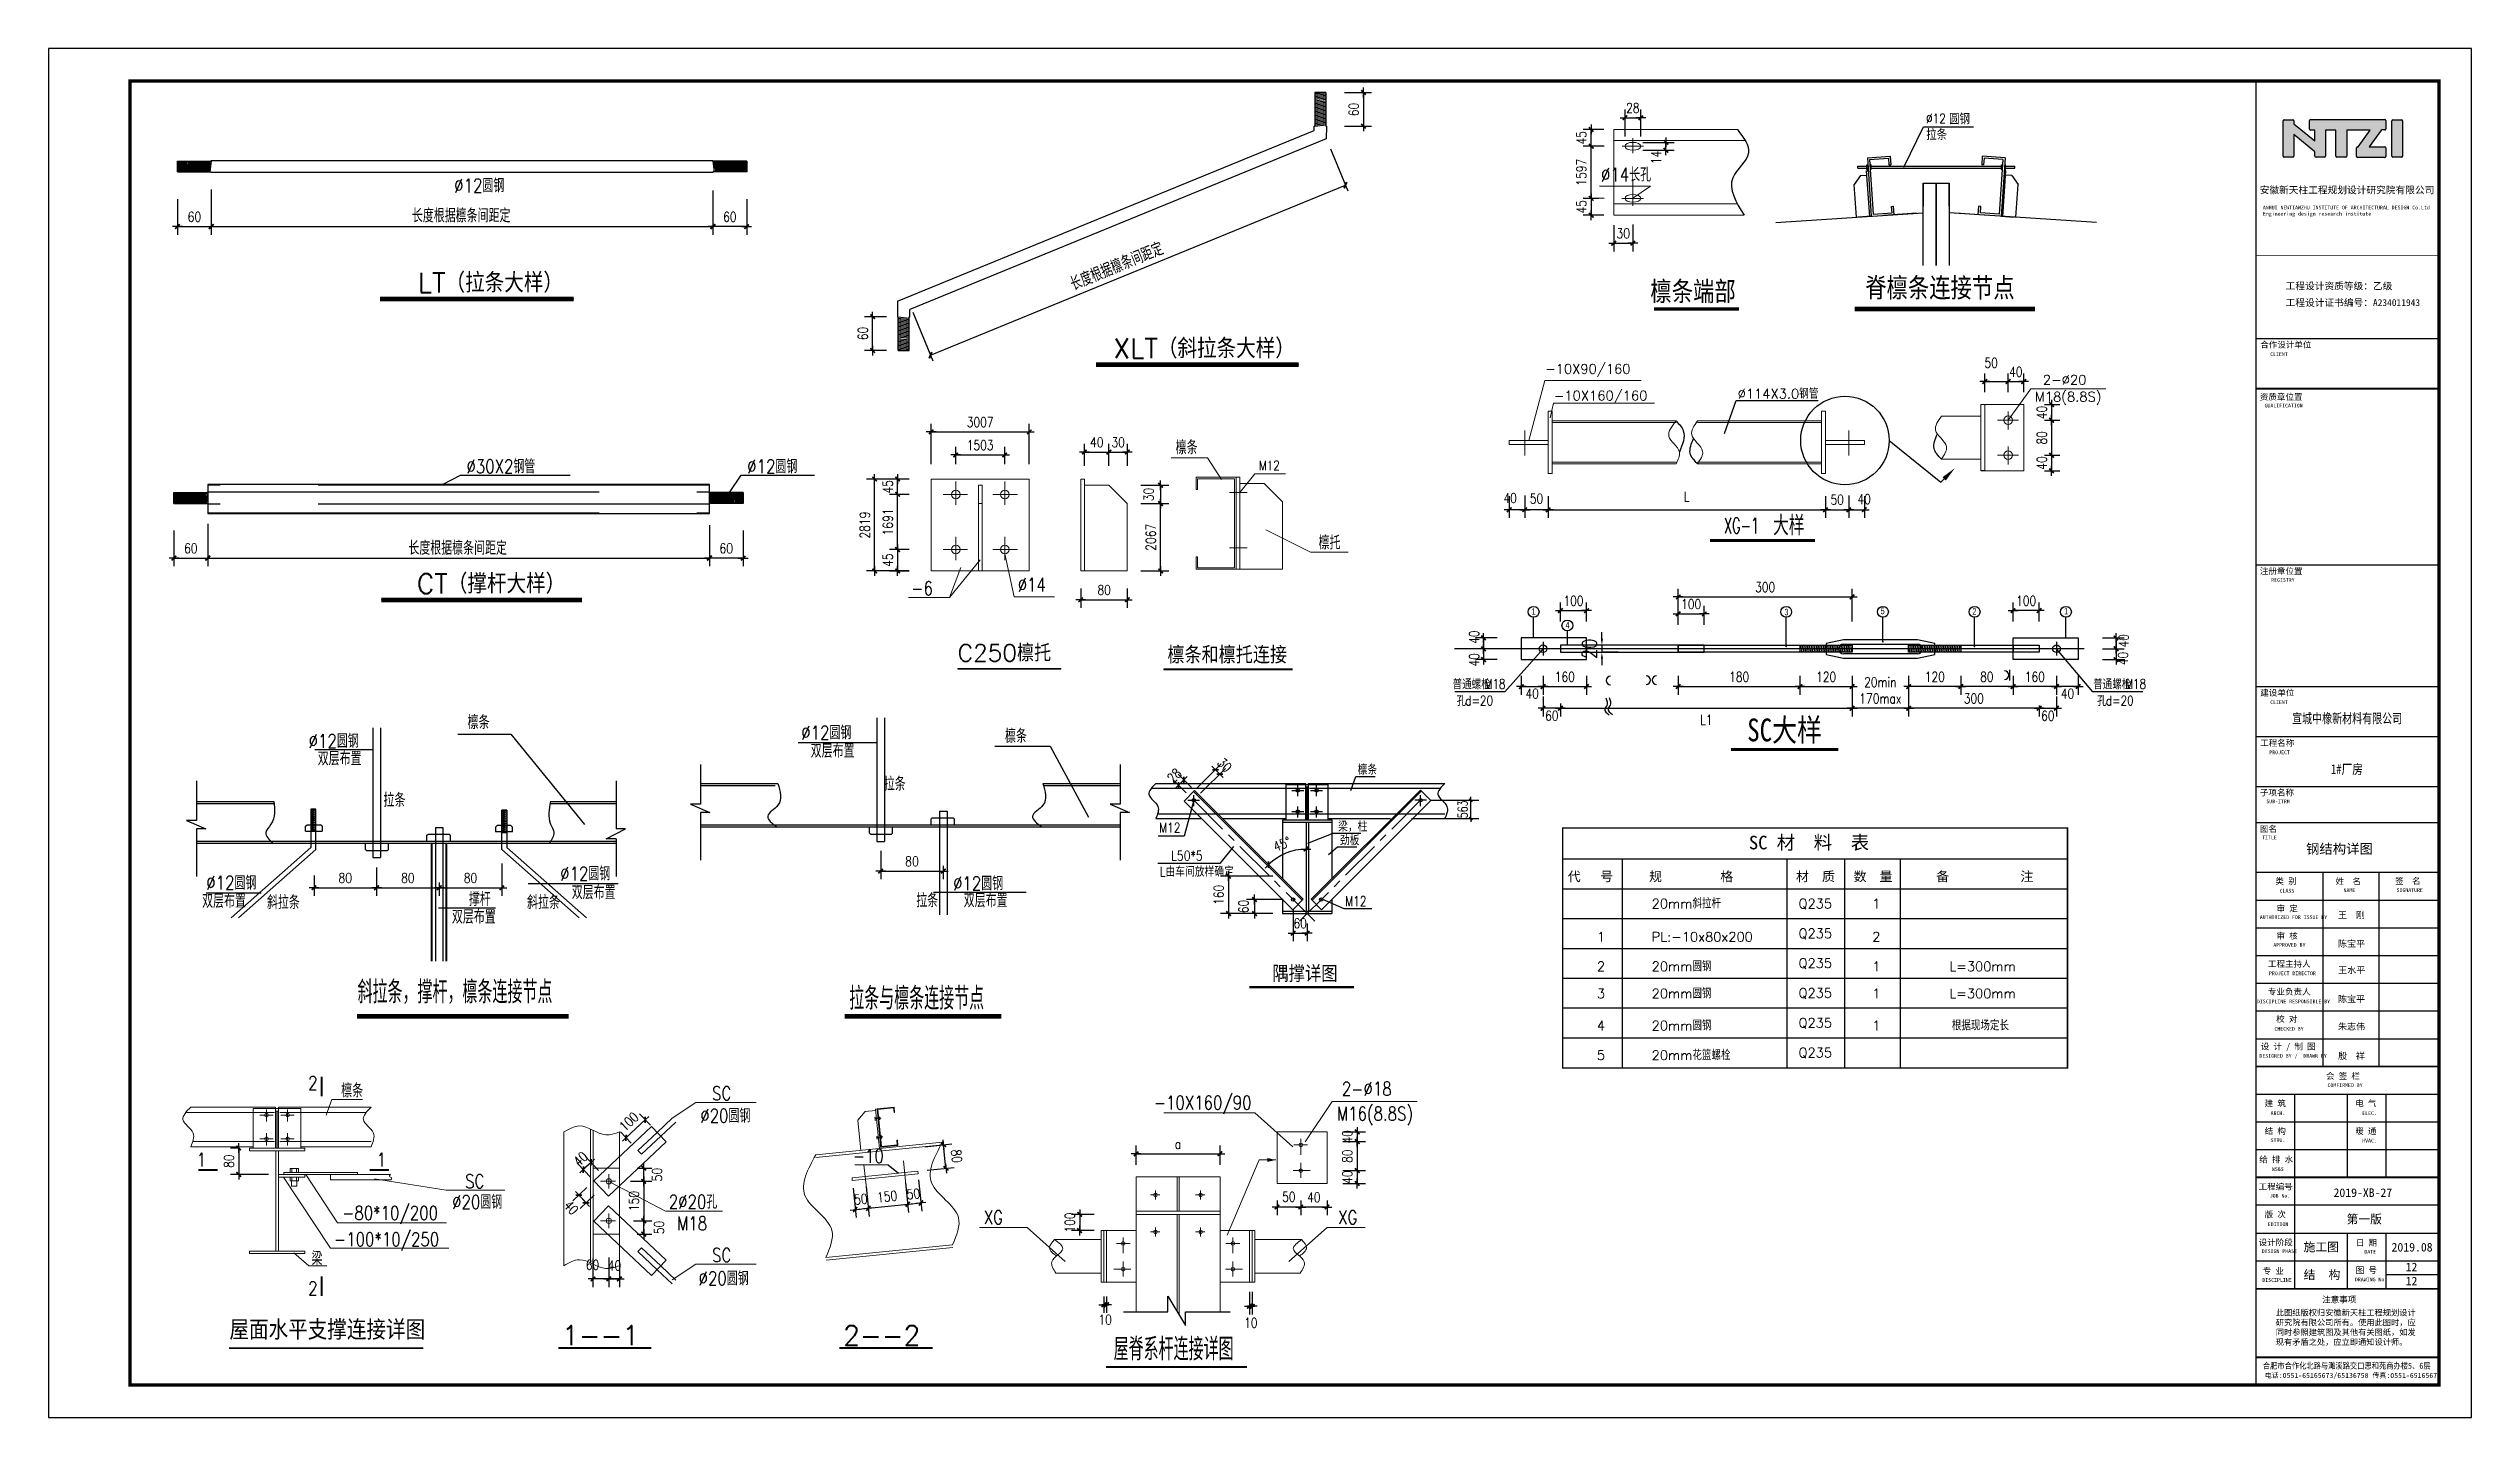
# Model space of a CAD drawing. Extents: x 37237700 to 37865026, y 138877 to 347670.
# Drawn here: x 37790726 to 37865026, y 167089 to 209089 of the extents above; entities that cross this region are included whole.
import ezdxf
from ezdxf.enums import TextEntityAlignment as Align

# ---------------------------------------------------------------- set-up
doc = ezdxf.new("R2010")
doc.units = 0
doc.header["$LTSCALE"] = 1000
doc.header["$MEASUREMENT"] = 0
for name, pattern in [('ACAD_ISO02W100', [15, 12, -3]), ('ACAD_ISO04W100', [30.5, 24, -3, 0.5, -3]), ('CENTER', [2, 1.25, -0.25, 0.25, -0.25])]:
    doc.linetypes.add(name, pattern=pattern)
doc.layers.get('0').update_dxf_attribs({"linetype": 'CONTINUOUS'})
doc.layers.get('DEFPOINTS').update_dxf_attribs({"linetype": 'CONTINUOUS'})
for name, color, linetype in [('11', 3, 'CONTINUOUS'), ('12', 15, 'CONTINUOUS'), ('46', 7, 'CONTINUOUS'), ('DIANH', 6, 'CENTER'), ('DIM', 3, 'CONTINUOUS'), ('GREEN', 3, 'CONTINUOUS'), ('GROUND', 2, 'CONTINUOUS'), ('LAYER1', 7, 'ACAD_ISO04W100'), ('Layer2', 3, 'CONTINUOUS'), ('LAYER3', 6, 'CONTINUOUS'), ('LAYER4', 3, 'CONTINUOUS'), ('LAYER5', 5, 'CONTINUOUS'), ('LAYER6', 4, 'CONTINUOUS'), ('PUB_DIM', 3, 'CONTINUOUS'), ('PUB_TAB', 7, 'CONTINUOUS'), ('PUB_TEXT', 7, 'CONTINUOUS'), ('PUB_TITLE', 4, 'CONTINUOUS'), ('RED', 1, 'CONTINUOUS'), ('TEXT', 7, 'CONTINUOUS'), ('XUX', 3, 'ACAD_ISO02W100'), ('YELLOW', 2, 'CONTINUOUS'), ('标注', 4, 'CONTINUOUS'), ('轴线', 253, 'CONTINUOUS'), ('门窗', 4, 'CONTINUOUS')]:
    doc.layers.add(name, color=color, linetype=linetype)
doc.styles.add('-宋体', font='', dxfattribs={"width": 0.8})
doc.styles.add('-黑体', font='simhei.ttf')
doc.styles.add('_HZTXT', font='txt.shx', dxfattribs={"width": 0.8, "bigfont": 'hztxt.shx'})
doc.styles.add('_SIMPLEX', font='SIMPLEX', dxfattribs={"width": 0.8})
doc.styles.add('_TCH_DIM_T3', font='SIMPLEX', dxfattribs={"width": 0.705882, "bigfont": 'GBCBIG'})
doc.styles.add('DIM_FONT', font='SIMPLEX.shx', dxfattribs={"width": 0.8})
doc.styles.add('DIM_FONT_T3', font='SIMPLEX.shx', dxfattribs={"width": 0.8})
doc.styles.add('STYLE-黑体', font='simhei.ttf')
doc.styles.add('TQ', font='')
doc.styles.add('TSSD_NORM', font='txt.shx', dxfattribs={"width": 0.7, "bigfont": 'tssdchn.shx'})
doc.styles.add('中文', font='', dxfattribs={"width": 0.8, "height": 1000})
doc.styles.add('中西', font='romans.shx', dxfattribs={"width": 0.8, "height": 350, "bigfont": 'hztxt.shx'})
doc.styles.add('幼圆', font='')
doc.styles.add('标注', font='romans.shx', dxfattribs={"width": 0.8, "height": 450, "bigfont": 'hztxt.shx'})
doc.styles.get('-宋体').set_extended_font_data('SimSun')
doc.styles.get('TQ').set_extended_font_data('SimSun')
doc.styles.get('中文').set_extended_font_data('SimSun')
doc.styles.get('幼圆').set_extended_font_data('幼圆')
doc.dimstyles.new('_TCH_ARCH&&100', dxfattribs={"dimtxt": 297.5, "dimasz": 100, "dimexe": 250, "dimexo": 300, "dimgap": 100, "dimtad": 1, "dimdec": 0, "dimzin": 0, "dimdsep": 46, "dimtxsty": '_TCH_DIM_T3', "dimblk": 'ARCHTICK', "dimcen": 0.09, "dimclrt": 7, "dimazin": 2, "dimtfac": 1, "dimtdec": 0, "dimtix": 1, "dimtmove": 2, "dimatfit": 3, "dimfxl": 1, "dimtolj": 1, "dimtzin": 0, "dimarcsym": 0})
doc.dimstyles.new('DIMN', dxfattribs={"dimtxt": 300, "dimasz": 1, "dimexe": 250, "dimexo": 300, "dimgap": 150, "dimtad": 1, "dimdec": 0, "dimzin": 0, "dimdsep": 46, "dimtxsty": 'DIM_FONT', "dimblk": '_DIMX', "dimcen": 0.09, "dimclrt": 7, "dimadec": 0, "dimazin": 0, "dimtfac": 1, "dimtdec": 0, "dimtix": 1, "dimtmove": 2, "dimatfit": 3, "dimldrblk": '_DIMX', "dimfxl": 1, "dimtolj": 1, "dimtzin": 0, "dimarcsym": 0})
doc.dimstyles.new('DIMN$TCH&&100', dxfattribs={"dimtxt": 300, "dimasz": 1, "dimexe": 250, "dimexo": 300, "dimgap": 150, "dimtad": 1, "dimdec": 0, "dimzin": 0, "dimdsep": 46, "dimtxsty": 'DIM_FONT_T3', "dimblk": '_DIMX', "dimcen": 0.09, "dimclrt": 7, "dimadec": 0, "dimazin": 0, "dimtfac": 1, "dimtdec": 0, "dimtix": 1, "dimtmove": 2, "dimatfit": 3, "dimldrblk": '_DIMX', "dimfxl": 1, "dimtolj": 1, "dimtzin": 0, "dimarcsym": 0})
doc.dimstyles.new('ISO-25', dxfattribs={"dimtxt": 2.5, "dimasz": 200, "dimexe": 1.25, "dimexo": 0.625, "dimgap": 100, "dimtad": 1, "dimdec": 0, "dimdsep": 32, "dimtxsty": '标注', "dimcen": 2.5, "dimadec": 0, "dimazin": 0, "dimtfac": 1, "dimtdec": 0, "dimtmove": 2, "dimatfit": 3, "dimfxl": 1, "dimarcsym": 0})
pattern_1 = [(260, (37951579.705, 204242.495), (52.52308, -9.261236), [])]

msp = doc.modelspace()

# ---------------------------------------------------------------- texts
at = {"style": '中西'}
for s, height, p in [('LT（拉条大样）', 600, (37802053.6, 201602)), ('XLT（斜拉条大样）', 600, (37823380.6, 199586)), ('CT（撑杆大样）', 600, (37802020.2, 192368.5)), ('C250檩托', 523.6, (37818607.1, 190283)), ('檩条和檩托连接', 523.6, (37825038.5, 190219.7)), ('隅撑详图', 500, (37828254.3, 180449.7)), ('屋面水平支撑连接详图', 600, (37796275.9, 169475.7)), ('1--1', 600, (37806472.3, 169311.7)), ('2--2', 600, (37815094.5, 169311.7))]:
    msp.add_text(s, height=height, dxfattribs=at).set_placement(p)
for s, height, style, width, p in [('脊檩条连接节点', 600, '-宋体', 0.8, (37846433.1, 201450.7)), ('檩条端部', 600, '-宋体', 0.8, (37839844.9, 201340.7)), ('XG-1', 480, '_SIMPLEX', 0.6, (37842105.4, 194213.3)), ('大样', 600, '_HZTXT', 0.8, (37843610.8, 194151.5)), ('SC大样', 700, '-宋体', 0.8, (37842815.5, 187832.4))]:
    msp.add_text(s, height=height, dxfattribs=dict(style=style, width=width)).set_placement(p)
at = {"layer": '46', "linetype": 'Continuous', "style": '-黑体'}
for p in [(37863004.5, 171575.7), (37863004.5, 171143.3)]:
    msp.add_text('12', height=264.33, dxfattribs=at).set_placement(p)
at = {"layer": 'DIM', "style": '-宋体', "width": 0.8}
for s, p in [('拉条', (37848305.2, 206309.8)), ('圆钢', (37849003.6, 206791.5))]:
    msp.add_text(s, height=294, dxfattribs=at).set_placement(p)
at = {"layer": 'LAYER4', "color": 3, "style": '中文'}
for s, height, p in [('SC 材  料  表', 416.67, (37842867.4, 184519.6)), ('代   号', 291.67, (37837311.5, 183542.5)), ('规         格', 291.667, (37839803.9, 183542.5)), ('材  质', 291.67, (37844312.5, 183542.5)), ('数  量', 291.67, (37846077.1, 183542.5)), ('备           注', 291.667, (37848611.3, 183542.5))]:
    msp.add_text(s, height=height, dxfattribs=at).set_placement(p)
at = {"layer": 'LAYER4', "linetype": 'Continuous', "style": '中西'}
for s, height, p in [('20mm斜拉杆', 291.67, (37839886.2, 182708.8)), ('Q235', 291.67, (37844390.1, 182708.8)), ('1', 291.7, (37846647.3, 182708.8)), ('Q235', 291.67, (37844390.1, 181794.5)), ('1', 291.7, (37838207.1, 181690.4)), ('PL:-10x80x200', 291.667, (37839886.2, 181690.4)), ('2', 291.7, (37846647.3, 181690.4)), ('2', 291.7, (37838207.1, 180782.7)), ('20mm圆钢', 291.67, (37839886.2, 180782.7)), ('Q235', 291.67, (37844390.1, 180880.2)), ('1', 291.7, (37846647.3, 180782.7)), ('L=300mm', 291.67, (37849014.4, 180782.7)), ('3', 291.7, (37838207.1, 179949)), ('20mm圆钢', 291.67, (37839886.2, 179949)), ('Q235', 291.67, (37844390.1, 179965.9)), ('1', 291.7, (37846647.3, 179949)), ('L=300mm', 291.67, (37849014.4, 179949)), ('4', 291.7, (37838207.1, 178966.6)), ('20mm圆钢', 291.67, (37839886.2, 178966.6)), ('Q235', 291.67, (37844390.1, 179051.6)), ('1', 291.7, (37846647.3, 178966.6)), ('根据现场定长', 291.67, (37849090.1, 178966.6)), ('5', 291.7, (37838207.1, 178058.9)), ('20mm花篮螺栓', 291.67, (37839886.2, 178058.9)), ('Q235', 291.67, (37844390.1, 178137.4))]:
    msp.add_text(s, height=height, dxfattribs=at).set_placement(p)
at = {"layer": 'LAYER6', "color": 4, "style": '幼圆', "width": 0.8}
for s, p in [('1', (37836204.6, 191716.6)), ('3', (37843957.6, 191697.3)), ('5', (37846907.2, 191733.5)), ('2', (37849721.6, 191719.4)), ('1', (37852533.1, 191727.4)), ('4', (37837247.1, 191303.1))]:
    msp.add_text(s, height=200, dxfattribs=at).set_placement(p)
at = {"layer": 'PUB_DIM', "insert": (37803272.1, 193763.2), "char_height": 420, "attachment_point": 5, "style": '中西'}
msp.add_mtext('长度根据檩条间距定', dxfattribs=at)
at = {"layer": 'PUB_TAB', "lineweight": -3, "style": 'STYLE-黑体'}
for s, width, p in [('宣城中橡新材料有限公司', 0.75, (37861211.6, 188387)), ('1#厂房', 0.8, (37861203.1, 186828.7)), ('钢结构详图 ', 1.000119, (37861078.2, 184384.5))]:
    msp.add_text(s, height=300, dxfattribs=dict(at, width=width)).set_placement(p, align=Align.CENTER)
at = {"layer": 'TEXT', "style": 'TSSD_NORM', "width": 0.7}
for s, p in [('斜拉条，撑杆，檩条连接节点', (37800202.9, 179795.7)), ('拉条与檩条连接节点', (37815279.8, 179601.2)), ('屋脊系杆连接详图', (37823387, 168840.7))]:
    msp.add_text(s, height=691.2, dxfattribs=at).set_placement(p)
at = {"layer": '标注', "style": '中西', "width": 0.8}
for s, height, p in [('%%C12', 294, (37848299.2, 206791.5)), ('%%C12圆钢', 420, (37803168.4, 204673.4)), ('%%c14长孔', 420, (37838331.9, 205006.5)), ('檩条', 420, (37825290.3, 196638.2)), ('%%C30X2钢管', 420, (37803541.7, 196055)), ('%%C12圆钢', 420, (37812152.7, 196055)), ('M12', 294, (37827839.5, 196148.2)), ('檩托', 420, (37829672.9, 193719.2)), ('-6', 420, (37817183.8, 192320.6)), ('%%c14', 420, (37820447.3, 192424.8)), ('普通螺栓', 291.67, (37833783.2, 189429.3)), ('M18', 291.67, (37834764.4, 189448.5)), ('普通螺栓', 291.67, (37853424.8, 189429.3)), ('M18', 291.67, (37854406, 189448.5)), ('孔', 291.7, (37833902.2, 188919.4)), ('d=20', 291.67, (37834172.2, 188935.7)), ('孔', 291.7, (37853543.8, 188919.4)), ('d=20', 291.67, (37853813.8, 188935.7)), ('%%C12圆钢', 420, (37798703.5, 187633.9)), ('檩条', 420, (37803580.3, 188207.7)), ('%%C12圆钢', 420, (37813809.6, 187891.4)), ('檩条', 420, (37820057.7, 187786.3)), ('双层布置', 420, (37798982.6, 187094.4)), ('双层布置', 420, (37814099.2, 187328.4)), ('拉条', 420, (37816338.4, 186318.7)), ('檩条', 300, (37830870.7, 186812.8)), ('拉条', 420, (37800998, 185821.6)), ('M12', 300, (37824782.5, 185032.4)), ('梁，柱', 300, (37830268.8, 185066.1)), ('L50*5', 300, (37825154.3, 184175.5)), ('劲板', 300, (37830324.6, 184641.3)), ('%%C12圆钢', 420, (37795565, 183283.9)), ('%%C12圆钢', 420, (37806417.1, 183565.6)), ('%%C12圆钢', 420, (37818463.4, 183264.7)), ('L由车间放样确定', 300, (37824801.6, 183682.4)), ('双层布置', 420, (37795437.4, 182721)), ('斜拉条', 420, (37797425.3, 182683.2)), ('撑杆', 420, (37803618.3, 182781.8)), ('斜拉条', 420, (37805398.8, 182683.3)), ('双层布置', 420, (37806771.4, 182988.6)), ('拉条', 420, (37817335.4, 182743.4)), ('双层布置', 420, (37818791.4, 182740.9)), ('M12', 300, (37830482.6, 182781.3)), ('双层布置', 420, (37803096.4, 182237.8)), ('2', 420, (37798689.4, 177142.3)), ('檩条', 420, (37799702.3, 176908.6)), ('SC', 420, (37811072.1, 176823.6)), ('-10X160/90', 420, (37824620.6, 176538.1)), ('2-%%C18', 420, (37830386.8, 176963.8)), ('%%C20圆钢', 420, (37810713.2, 176138.8)), ('M16(8.8S)', 420, (37830233.7, 176203.2)), ('1', 420, (37795273.7, 174789)), ('1', 420, (37800790.2, 174789)), ('-10', 420, (37815390.5, 174905.6)), ('%%C20圆钢', 420, (37803103.1, 173491.3)), ('SC', 420, (37803504, 174128.7)), ('2%%c20孔', 420, (37809747.4, 173496.7)), ('-80*10/200', 420, (37799732.3, 173157.9)), ('M18', 420, (37810002, 172839.4)), ('XG', 420, (37819403.9, 173020.1)), ('XG', 420, (37830272.4, 173020.1)), ('-100*10/250', 420, (37799481.1, 172346.9)), ('梁', 420, (37798792.5, 171759)), ('SC', 420, (37811072.1, 171861.2)), ('2', 420, (37798689.4, 170838.7)), ('%%C20圆钢', 420, (37810661.8, 171148.3))]:
    msp.add_text(s, height=height, dxfattribs=at).set_placement(p)
at = {"layer": '标注', "insert": (37803380.7, 203959.1), "char_height": 420, "attachment_point": 5, "style": '中西'}
msp.add_mtext('长度根据檩条间距定', dxfattribs=at)
at = {"layer": '标注', "insert": (37823483.2, 202410.6), "char_height": 420, "attachment_point": 5, "rotation": 22.293948, "style": '中西'}
msp.add_mtext('长度根据檩条间距定', dxfattribs=at)
at = {"layer": '门窗', "style": '中西'}
for s, p in [('-10X90/160', (37836616.5, 199109.8)), ('-10X160/160', (37836882.3, 198290.1)), ('%%C114X3.0钢管', (37842520.5, 198347.9)), ('M18(8.8S)', (37851638.9, 198258.4)), ('2-%%C20', (37851880.1, 198775))]:
    msp.add_text(s, height=294, dxfattribs=at).set_placement(p)

# ---------------------------------------------------------------- blocks, each defined once
blk = doc.blocks.new('_DIMX')
blk.add_line((-150, 0), (150, 0))
at = {"const_width": 50}
blk.add_lwpolyline([(-70, -70), (70, 70)], dxfattribs=at)
blk = doc.blocks.new('*D16')
at = {"layer": 'DEFPOINTS', "color": 0}
for p in [(37852299, 189513), (37851766, 189180), (37852299, 188846)]:
    blk.add_point(p, dxfattribs=at)
at = {"layer": 'PUB_DIM', "color": 0, "lineweight": -2}
for p, q in [((37851766, 188880), (37851766, 188596)), ((37851767, 188846), (37852298, 188846)), ((37852299, 189213), (37852299, 188596))]:
    blk.add_line(p, q, dxfattribs=at)
at = {"layer": 'PUB_DIM', "color": 0, "lineweight": -2, "rotation": 180}
blk.add_blockref('_DIMX', (37851766, 188846), dxfattribs=at)
at = {"layer": 'PUB_DIM', "color": 0, "lineweight": -2}
blk.add_blockref('_DIMX', (37852299, 188846), dxfattribs=at)
at = {"layer": 'PUB_DIM', "color": 7, "insert": (37852033, 188616), "char_height": 300, "attachment_point": 5, "style": 'DIM_FONT'}
blk.add_mtext('\\A1;60', dxfattribs=at)
blk = doc.blocks.new('*D17')
at = {"layer": 'DEFPOINTS', "color": 0}
for p in [(37852299, 190139), (37852299, 189513), (37852966, 190139)]:
    blk.add_point(p, dxfattribs=at)
at = {"layer": 'PUB_DIM', "color": 0, "lineweight": -2}
for p, q in [((37852299, 189839), (37852299, 189263)), ((37852965, 189513), (37852300, 189513)), ((37852966, 189839), (37852966, 189263))]:
    blk.add_line(p, q, dxfattribs=at)
at = {"layer": 'PUB_DIM', "color": 0, "lineweight": -2, "rotation": 180}
blk.add_blockref('_DIMX', (37852299, 189513), dxfattribs=at)
at = {"layer": 'PUB_DIM', "color": 0, "lineweight": -2}
blk.add_blockref('_DIMX', (37852966, 189513), dxfattribs=at)
at = {"layer": 'PUB_DIM', "color": 7, "insert": (37852633, 189296), "char_height": 300, "attachment_point": 5, "style": 'DIM_FONT'}
blk.add_mtext('\\A1;40', dxfattribs=at)
blk = doc.blocks.new('*D18')
at = {"layer": 'DEFPOINTS', "color": 0}
for p in [(37850966, 190139), (37850966, 189513), (37852299, 190139)]:
    blk.add_point(p, dxfattribs=at)
at = {"layer": 'PUB_DIM', "color": 0, "lineweight": -2}
for p, q in [((37850966, 189839), (37850966, 189263)), ((37852298, 189513), (37850967, 189513)), ((37852299, 189839), (37852299, 189263))]:
    blk.add_line(p, q, dxfattribs=at)
at = {"layer": 'PUB_DIM', "color": 0, "lineweight": -2, "rotation": 180}
blk.add_blockref('_DIMX', (37850966, 189513), dxfattribs=at)
at = {"layer": 'PUB_DIM', "color": 0, "lineweight": -2}
blk.add_blockref('_DIMX', (37852299, 189513), dxfattribs=at)
at = {"layer": 'PUB_DIM', "color": 7, "insert": (37851633, 189813), "char_height": 300, "attachment_point": 5, "style": 'DIM_FONT'}
blk.add_mtext('\\A1;160', dxfattribs=at)
blk = doc.blocks.new('*D21')
at = {"layer": 'DEFPOINTS', "color": 0}
for p in [(37796885, 175356), (37796559, 174546), (37797776, 174546)]:
    blk.add_point(p, dxfattribs=at)
at = {"layer": 'PUB_DIM', "color": 0, "lineweight": -2}
for p, q in [((37796585, 175356), (37796309, 175356)), ((37796559, 175355), (37796559, 174547)), ((37797476, 174546), (37796309, 174546))]:
    blk.add_line(p, q, dxfattribs=at)
for p, rotation in [((37796559, 175356), 90), ((37796559, 174546), 270)]:
    blk.add_blockref('_DIMX', p, dxfattribs=dict(at, rotation=rotation))
at = {"layer": 'PUB_DIM', "color": 7, "insert": (37796259, 174951), "char_height": 300, "attachment_point": 5, "rotation": 90, "style": 'DIM_FONT'}
blk.add_mtext('\\A1;80', dxfattribs=at)
blk = doc.blocks.new('*D23')
at = {"layer": 'DEFPOINTS', "color": 0}
for p in [(37807126, 174694), (37807562, 174231), (37807798, 174453)]:
    blk.add_point(p, dxfattribs=at)
at = {"layer": 'PUB_DIM', "color": 0, "lineweight": -2}
for p, q in [((37807357, 174450), (37806955, 174877)), ((37807126, 174694), (37807125, 174693)), ((37807362, 174917), (37807126, 174694)), ((37807593, 174672), (37807191, 175099)), ((37807363, 174917), (37807364, 174918))]:
    blk.add_line(p, q, dxfattribs=at)
for p, rotation in [((37807126, 174694), 43.27105636871596), ((37807362, 174917), 223.271056368716)]:
    blk.add_blockref('_DIMX', p, dxfattribs=dict(at, rotation=rotation))
at = {"layer": 'PUB_DIM', "color": 7, "insert": (37807039, 175024), "char_height": 300, "attachment_point": 5, "rotation": 43.27106, "style": 'DIM_FONT'}
blk.add_mtext('\\A1;40', dxfattribs=at)
blk = doc.blocks.new('*D25')
at = {"layer": 'DEFPOINTS', "color": 0}
for p in [(37808362, 174337), (37808362, 173125), (37808979, 173125)]:
    blk.add_point(p, dxfattribs=at)
at = {"layer": 'PUB_DIM', "color": 0, "lineweight": -2}
for p, q in [((37808662, 174337), (37809229, 174337)), ((37808979, 174336), (37808979, 173126)), ((37808662, 173125), (37809229, 173125))]:
    blk.add_line(p, q, dxfattribs=at)
for p, rotation in [((37808979, 174337), 90), ((37808979, 173125), 270)]:
    blk.add_blockref('_DIMX', p, dxfattribs=dict(at, rotation=rotation))
at = {"layer": 'PUB_DIM', "color": 7, "insert": (37808679, 173731), "char_height": 300, "attachment_point": 5, "rotation": 90, "style": 'DIM_FONT'}
blk.add_mtext('\\A1;150', dxfattribs=at)
blk = doc.blocks.new('*D26')
at = {"layer": 'DEFPOINTS', "color": 0}
for p in [(37807909, 172300), (37808233, 172117), (37807909, 171341)]:
    blk.add_point(p, dxfattribs=at)
at = {"layer": 'PUB_DIM', "color": 0, "lineweight": -2}
for p, q in [((37807909, 172000), (37807909, 171091)), ((37808233, 171817), (37808233, 171091)), ((37808232, 171341), (37807910, 171341))]:
    blk.add_line(p, q, dxfattribs=at)
at = {"layer": 'PUB_DIM', "color": 0, "lineweight": -2, "rotation": 180}
blk.add_blockref('_DIMX', (37807909, 171341), dxfattribs=at)
at = {"layer": 'PUB_DIM', "color": 0, "lineweight": -2}
blk.add_blockref('_DIMX', (37808233, 171341), dxfattribs=at)
at = {"layer": 'PUB_DIM', "color": 7, "insert": (37808084, 171754), "char_height": 300, "attachment_point": 5, "style": 'DIM_FONT'}
blk.add_mtext('\\A1;40', dxfattribs=at)
blk = doc.blocks.new('*D27')
at = {"layer": 'DEFPOINTS', "color": 0}
for p in [(37807423, 172264), (37807909, 172082), (37807423, 171342)]:
    blk.add_point(p, dxfattribs=at)
at = {"layer": 'PUB_DIM', "color": 0, "lineweight": -2}
for p, q in [((37807423, 171964), (37807423, 171092)), ((37807909, 171782), (37807909, 171092)), ((37807908, 171342), (37807424, 171342))]:
    blk.add_line(p, q, dxfattribs=at)
at = {"layer": 'PUB_DIM', "color": 0, "lineweight": -2, "rotation": 180}
blk.add_blockref('_DIMX', (37807423, 171342), dxfattribs=at)
at = {"layer": 'PUB_DIM', "color": 0, "lineweight": -2}
blk.add_blockref('_DIMX', (37807909, 171342), dxfattribs=at)
at = {"layer": 'PUB_DIM', "color": 7, "insert": (37807411, 171773), "char_height": 300, "attachment_point": 5, "style": 'DIM_FONT'}
blk.add_mtext('\\A1;60', dxfattribs=at)
blk = doc.blocks.new('*D28')
at = {"layer": 'DEFPOINTS', "color": 0}
for p in [(37809023, 176224), (37809387, 175838), (37808797, 175283)]:
    blk.add_point(p, dxfattribs=at)
at = {"layer": 'PUB_DIM', "color": 0, "lineweight": -2}
for p, q in [((37808434, 175669), (37809023, 176224)), ((37809182, 176056), (37808852, 176406)), ((37809024, 176225), (37809025, 176226)), ((37808592, 175501), (37808262, 175851)), ((37808433, 175668), (37808432, 175668))]:
    blk.add_line(p, q, dxfattribs=at)
for p, rotation in [((37809023, 176224), 223.2710563685233), ((37808434, 175669), 43.27105636852331)]:
    blk.add_blockref('_DIMX', p, dxfattribs=dict(at, rotation=rotation))
at = {"layer": 'PUB_DIM', "color": 7, "insert": (37808523, 176165), "char_height": 300, "attachment_point": 5, "rotation": 43.27106, "style": 'DIM_FONT'}
blk.add_mtext('\\A1;100', dxfattribs=at)
blk = doc.blocks.new('*D31')
at = {"layer": 'DEFPOINTS', "color": 0}
for p in [(37829126, 174046), (37829932, 174046), (37829126, 173546)]:
    blk.add_point(p, dxfattribs=at)
at = {"layer": 'PUB_DIM', "color": 0, "lineweight": -2}
for p, q in [((37829126, 173746), (37829126, 173296)), ((37829931, 173546), (37829127, 173546)), ((37829932, 173746), (37829932, 173296))]:
    blk.add_line(p, q, dxfattribs=at)
at = {"layer": 'PUB_DIM', "color": 0, "lineweight": -2, "rotation": 180}
blk.add_blockref('_DIMX', (37829126, 173546), dxfattribs=at)
at = {"layer": 'PUB_DIM', "color": 0, "lineweight": -2}
blk.add_blockref('_DIMX', (37829932, 173546), dxfattribs=at)
at = {"layer": 'PUB_DIM', "color": 7, "insert": (37829529, 173846), "char_height": 300, "attachment_point": 5, "style": 'DIM_FONT'}
blk.add_mtext('\\A1;40', dxfattribs=at)
blk = doc.blocks.new('*D32')
at = {"layer": 'DEFPOINTS', "color": 0}
for p in [(37828398, 174046), (37829126, 174046), (37828398, 173546)]:
    blk.add_point(p, dxfattribs=at)
at = {"layer": 'PUB_DIM', "color": 0, "lineweight": -2}
for p, q in [((37828398, 173746), (37828398, 173296)), ((37829125, 173546), (37828399, 173546)), ((37829126, 173746), (37829126, 173296))]:
    blk.add_line(p, q, dxfattribs=at)
at = {"layer": 'PUB_DIM', "color": 0, "lineweight": -2, "rotation": 180}
blk.add_blockref('_DIMX', (37828398, 173546), dxfattribs=at)
at = {"layer": 'PUB_DIM', "color": 0, "lineweight": -2}
blk.add_blockref('_DIMX', (37829126, 173546), dxfattribs=at)
at = {"layer": 'PUB_DIM', "color": 7, "insert": (37828762, 173858), "char_height": 300, "attachment_point": 5, "style": 'DIM_FONT'}
blk.add_mtext('\\A1;50', dxfattribs=at)
blk = doc.blocks.new('*D34')
at = {"layer": 'DEFPOINTS', "color": 0}
for p in [(37815771, 174466), (37816980, 174587), (37817075, 173630)]:
    blk.add_point(p, dxfattribs=at)
at = {"layer": 'PUB_DIM', "color": 0, "lineweight": -2}
for p, q in [((37815800, 174168), (37815891, 173261)), ((37817009, 174288), (37817100, 173382)), ((37815867, 173510), (37817074, 173630))]:
    blk.add_line(p, q, dxfattribs=at)
for p, rotation in [((37815866, 173510), 185.699999930364), ((37817075, 173630), 5.699999930364021)]:
    blk.add_blockref('_DIMX', p, dxfattribs=dict(at, rotation=rotation))
at = {"layer": 'PUB_DIM', "color": 7, "insert": (37816441, 173869), "char_height": 300, "attachment_point": 5, "rotation": 5.7, "style": 'DIM_FONT'}
blk.add_mtext('\\A1;150', dxfattribs=at)
blk = doc.blocks.new('*D35')
at = {"layer": 'DEFPOINTS', "color": 0}
for p in [(37815368, 174426), (37815771, 174466), (37815866, 173510)]:
    blk.add_point(p, dxfattribs=at)
at = {"layer": 'PUB_DIM', "color": 0, "lineweight": -2}
for p, q in [((37815397, 174127), (37815488, 173221)), ((37815800, 174168), (37815891, 173261)), ((37815462, 173469), (37815461, 173469)), ((37815463, 173469), (37815866, 173510)), ((37815867, 173510), (37815868, 173510))]:
    blk.add_line(p, q, dxfattribs=at)
for p, rotation in [((37815463, 173469), 5.699999999944056), ((37815866, 173510), 185.6999999999441)]:
    blk.add_blockref('_DIMX', p, dxfattribs=dict(at, rotation=rotation))
at = {"layer": 'PUB_DIM', "color": 7, "insert": (37815635, 173788), "char_height": 300, "attachment_point": 5, "rotation": 5.7, "style": 'DIM_FONT'}
blk.add_mtext('\\A1;50', dxfattribs=at)
blk = doc.blocks.new('*D36')
at = {"layer": 'DEFPOINTS', "color": 0}
for p in [(37817377, 174681), (37817052, 173862), (37817478, 173671)]:
    blk.add_point(p, dxfattribs=at)
at = {"layer": 'PUB_DIM', "color": 0, "lineweight": -2}
for p, q in [((37817407, 174383), (37817503, 173422)), ((37817074, 173630), (37817073, 173630)), ((37817075, 173630), (37817478, 173671)), ((37817082, 173563), (37817100, 173382)), ((37817479, 173671), (37817480, 173671))]:
    blk.add_line(p, q, dxfattribs=at)
for p, rotation in [((37817075, 173630), 5.699999930364035), ((37817478, 173671), 185.699999930364)]:
    blk.add_blockref('_DIMX', p, dxfattribs=dict(at, rotation=rotation))
at = {"layer": 'PUB_DIM', "color": 7, "insert": (37817247, 173949), "char_height": 300, "attachment_point": 5, "rotation": 5.7, "style": 'DIM_FONT'}
blk.add_mtext('\\A1;50', dxfattribs=at)
blk = doc.blocks.new('*D37')
at = {"layer": 'DEFPOINTS', "color": 0}
for p in [(37817296, 175368), (37818175, 175456), (37817368, 174643)]:
    blk.add_point(p, dxfattribs=at)
at = {"layer": 'PUB_DIM', "color": 0, "lineweight": -2}
for p, q in [((37817594, 175398), (37818424, 175481)), ((37818247, 174732), (37818175, 175455)), ((37817666, 174673), (37818496, 174756))]:
    blk.add_line(p, q, dxfattribs=at)
for p, rotation in [((37818175, 175456), 95.69999999982853), ((37818247, 174731), 275.6999999998285)]:
    blk.add_blockref('_DIMX', p, dxfattribs=dict(at, rotation=rotation))
at = {"layer": 'PUB_DIM', "color": 7, "insert": (37818571, 175107), "char_height": 300, "attachment_point": 5, "rotation": 275.7, "style": 'DIM_FONT'}
blk.add_mtext('\\A1;80', dxfattribs=at)
blk = doc.blocks.new('*D38')
at = {"layer": 'DEFPOINTS', "color": 0}
for p in [(37823086, 171101), (37823172, 171101), (37823172, 170548)]:
    blk.add_point(p, dxfattribs=at)
at = {"layer": 'PUB_DIM', "color": 0, "lineweight": -2}
for p, q in [((37823085, 170548), (37823084, 170548)), ((37823086, 170801), (37823086, 170298)), ((37823086, 170548), (37823172, 170548)), ((37823172, 170801), (37823172, 170298)), ((37823173, 170548), (37823174, 170548))]:
    blk.add_line(p, q, dxfattribs=at)
blk.add_blockref('_DIMX', (37823086, 170548), dxfattribs=at)
at = {"layer": 'PUB_DIM', "color": 0, "lineweight": -2, "rotation": 180}
blk.add_blockref('_DIMX', (37823172, 170548), dxfattribs=at)
at = {"layer": 'PUB_DIM', "color": 7, "insert": (37823129, 170091), "char_height": 300, "attachment_point": 5, "style": 'DIM_FONT'}
blk.add_mtext('\\A1;10', dxfattribs=at)
blk = doc.blocks.new('*D40')
at = {"layer": 'DEFPOINTS', "color": 0}
for p in [(37823089, 173321), (37822346, 172826), (37823089, 172826)]:
    blk.add_point(p, dxfattribs=at)
at = {"layer": 'PUB_DIM', "color": 0, "lineweight": -2}
for p, q in [((37822789, 173321), (37822096, 173321)), ((37822346, 173322), (37822346, 173323)), ((37822346, 173321), (37822346, 172826)), ((37822789, 172826), (37822096, 172826)), ((37822346, 172825), (37822346, 172824))]:
    blk.add_line(p, q, dxfattribs=at)
for p, rotation in [((37822346, 173321), 270), ((37822346, 172826), 90)]:
    blk.add_blockref('_DIMX', p, dxfattribs=dict(at, rotation=rotation))
at = {"layer": 'PUB_DIM', "color": 7, "insert": (37822046, 173074), "char_height": 300, "attachment_point": 5, "rotation": 90, "style": 'DIM_FONT'}
blk.add_mtext('\\A1;100', dxfattribs=at)
blk = doc.blocks.new('*D41')
at = {"layer": 'DEFPOINTS', "color": 0}
for p in [(37827553, 171243), (37827639, 171243), (37827553, 170502)]:
    blk.add_point(p, dxfattribs=at)
at = {"layer": 'PUB_DIM', "color": 0, "lineweight": -2}
for p, q in [((37827553, 170943), (37827553, 170252)), ((37827639, 170943), (37827639, 170252)), ((37827552, 170502), (37827551, 170502)), ((37827639, 170502), (37827553, 170502)), ((37827640, 170502), (37827641, 170502))]:
    blk.add_line(p, q, dxfattribs=at)
blk.add_blockref('_DIMX', (37827553, 170502), dxfattribs=at)
at = {"layer": 'PUB_DIM', "color": 0, "lineweight": -2, "rotation": 180}
blk.add_blockref('_DIMX', (37827639, 170502), dxfattribs=at)
at = {"layer": 'PUB_DIM', "color": 7, "insert": (37827596, 169993), "char_height": 300, "attachment_point": 5, "style": 'DIM_FONT'}
blk.add_mtext('\\A1;10', dxfattribs=at)
blk = doc.blocks.new('*D42')
at = {"layer": 'DEFPOINTS', "color": 0}
for p in [(37830113, 175850), (37830113, 175554), (37830856, 175554)]:
    blk.add_point(p, dxfattribs=at)
at = {"layer": 'PUB_DIM', "color": 0, "lineweight": -2}
for p, q in [((37830413, 175850), (37831106, 175850)), ((37830413, 175554), (37831106, 175554)), ((37830856, 175851), (37830856, 175852)), ((37830856, 175850), (37830856, 175554)), ((37830856, 175553), (37830856, 175552))]:
    blk.add_line(p, q, dxfattribs=at)
for p, rotation in [((37830856, 175850), 270), ((37830856, 175554), 90)]:
    blk.add_blockref('_DIMX', p, dxfattribs=dict(at, rotation=rotation))
at = {"layer": 'PUB_DIM', "color": 7, "insert": (37830556, 175702), "char_height": 300, "attachment_point": 5, "rotation": 90, "style": 'DIM_FONT'}
blk.add_mtext('\\A1;40', dxfattribs=at)
blk = doc.blocks.new('*D43')
at = {"layer": 'DEFPOINTS', "color": 0}
for p in [(37830113, 174663), (37830113, 174267), (37830856, 174267)]:
    blk.add_point(p, dxfattribs=at)
at = {"layer": 'PUB_DIM', "color": 0, "lineweight": -2}
for p, q in [((37830413, 174663), (37831106, 174663)), ((37830856, 174664), (37830856, 174665)), ((37830856, 174663), (37830856, 174267)), ((37830413, 174267), (37831106, 174267)), ((37830856, 174266), (37830856, 174265))]:
    blk.add_line(p, q, dxfattribs=at)
for p, rotation in [((37830856, 174663), 270), ((37830856, 174267), 90)]:
    blk.add_blockref('_DIMX', p, dxfattribs=dict(at, rotation=rotation))
at = {"layer": 'PUB_DIM', "color": 7, "insert": (37830556, 174465), "char_height": 300, "attachment_point": 5, "rotation": 90, "style": 'DIM_FONT'}
blk.add_mtext('\\A1;40', dxfattribs=at)
blk = doc.blocks.new('*D44')
at = {"layer": 'DEFPOINTS', "color": 0}
for p in [(37830113, 175554), (37830113, 174663), (37830856, 174663)]:
    blk.add_point(p, dxfattribs=at)
at = {"layer": 'PUB_DIM', "color": 0, "lineweight": -2}
for p, q in [((37830413, 175554), (37831106, 175554)), ((37830856, 175553), (37830856, 174664)), ((37830413, 174663), (37831106, 174663))]:
    blk.add_line(p, q, dxfattribs=at)
for p, rotation in [((37830856, 175554), 90), ((37830856, 174663), 270)]:
    blk.add_blockref('_DIMX', p, dxfattribs=dict(at, rotation=rotation))
at = {"layer": 'PUB_DIM', "color": 7, "insert": (37830556, 175108), "char_height": 300, "attachment_point": 5, "rotation": 90, "style": 'DIM_FONT'}
blk.add_mtext('\\A1;80', dxfattribs=at)
blk = doc.blocks.new('*D45')
at = {"layer": 'DEFPOINTS', "color": 0}
for p in [(37811102, 204734), (37812136, 204765), (37811102, 203623)]:
    blk.add_point(p, dxfattribs=at)
at = {"layer": 'PUB_DIM', "color": 0, "lineweight": -2}
for p, q in [((37811102, 204434), (37811102, 203373)), ((37812136, 204465), (37812136, 203373)), ((37812135, 203623), (37811103, 203623))]:
    blk.add_line(p, q, dxfattribs=at)
at = {"layer": 'PUB_DIM', "color": 0, "lineweight": -2, "rotation": 180}
blk.add_blockref('_DIMX', (37811102, 203623), dxfattribs=at)
at = {"layer": 'PUB_DIM', "color": 0, "lineweight": -2}
blk.add_blockref('_DIMX', (37812136, 203623), dxfattribs=at)
at = {"layer": 'PUB_DIM', "color": 7, "insert": (37811619, 203923), "char_height": 300, "attachment_point": 5, "style": 'DIM_FONT'}
blk.add_mtext('\\A1;60', dxfattribs=at)
blk = doc.blocks.new('_ArchTick')
at = {"color": 0, "linetype": 'ByBlock', "const_width": 0.4}
blk.add_lwpolyline([(-0.5, -0.5), (0.5, 0.5)], dxfattribs=at)
blk = doc.blocks.new('*D46')
at = {"layer": 'DEFPOINTS', "color": 0}
for p in [(37810994, 194565), (37812028, 194596), (37810994, 193454)]:
    blk.add_point(p, dxfattribs=at)
at = {"layer": 'PUB_DIM', "color": 0, "lineweight": -2}
for p, q in [((37810994, 194265), (37810994, 193204)), ((37812028, 194296), (37812028, 193204)), ((37812027, 193454), (37810995, 193454))]:
    blk.add_line(p, q, dxfattribs=at)
at = {"layer": 'PUB_DIM', "color": 0, "lineweight": -2, "rotation": 180}
blk.add_blockref('_DIMX', (37810994, 193454), dxfattribs=at)
at = {"layer": 'PUB_DIM', "color": 0, "lineweight": -2}
blk.add_blockref('_DIMX', (37812028, 193454), dxfattribs=at)
at = {"layer": 'PUB_DIM', "color": 7, "insert": (37811511, 193754), "char_height": 300, "attachment_point": 5, "style": 'DIM_FONT'}
blk.add_mtext('\\A1;60', dxfattribs=at)
blk = doc.blocks.new('*D49')
at = {"layer": 'DEFPOINTS', "color": 0}
for p in [(37830164, 207736), (37830164, 206702), (37831048, 206702)]:
    blk.add_point(p, dxfattribs=at)
at = {"layer": 'PUB_DIM', "color": 0, "lineweight": -2}
for p, q in [((37830464, 207736), (37831298, 207736)), ((37831048, 207735), (37831048, 206703)), ((37830464, 206702), (37831298, 206702))]:
    blk.add_line(p, q, dxfattribs=at)
for p, rotation in [((37831048, 207736), 90), ((37831048, 206702), 270)]:
    blk.add_blockref('_DIMX', p, dxfattribs=dict(at, rotation=rotation))
at = {"layer": 'PUB_DIM', "color": 7, "insert": (37830748, 207219), "char_height": 300, "attachment_point": 5, "rotation": 90, "style": 'DIM_FONT'}
blk.add_mtext('\\A1;60', dxfattribs=at)
blk = doc.blocks.new('*D50')
at = {"layer": 'DEFPOINTS', "color": 0}
for p in [(37816764, 195877), (37817416, 195877), (37817416, 195407)]:
    blk.add_point(p, dxfattribs=at)
at = {"layer": 'PUB_DIM', "color": 0, "lineweight": -2}
for p, q in [((37817116, 195877), (37816514, 195877)), ((37816764, 195878), (37816764, 195879)), ((37816764, 195407), (37816764, 195877)), ((37817116, 195407), (37816514, 195407)), ((37816764, 195406), (37816764, 195405))]:
    blk.add_line(p, q, dxfattribs=at)
for p, rotation in [((37816764, 195877), 270), ((37816764, 195407), 90)]:
    blk.add_blockref('_DIMX', p, dxfattribs=dict(at, rotation=rotation))
at = {"layer": 'PUB_DIM', "color": 7, "insert": (37816464, 195642), "char_height": 300, "attachment_point": 5, "rotation": 90, "style": 'DIM_FONT'}
blk.add_mtext('\\A1;45', dxfattribs=at)
blk = doc.blocks.new('*D51')
at = {"layer": 'DEFPOINTS', "color": 0}
for p in [(37815998, 200858), (37816722, 200858), (37816722, 199823)]:
    blk.add_point(p, dxfattribs=at)
at = {"layer": 'PUB_DIM', "color": 0, "lineweight": -2}
for p, q in [((37816422, 200858), (37815748, 200858)), ((37815998, 199824), (37815998, 200857)), ((37816422, 199823), (37815748, 199823))]:
    blk.add_line(p, q, dxfattribs=at)
for p, rotation in [((37815998, 200858), 90), ((37815998, 199823), 270)]:
    blk.add_blockref('_DIMX', p, dxfattribs=dict(at, rotation=rotation))
at = {"layer": 'PUB_DIM', "color": 7, "insert": (37815698, 200341), "char_height": 300, "attachment_point": 5, "rotation": 90, "style": 'DIM_FONT'}
blk.add_mtext('\\A1;60', dxfattribs=at)
blk = doc.blocks.new('*D52')
at = {"layer": 'DEFPOINTS', "color": 0}
for p in [(37817416, 193716), (37816764, 193058), (37817416, 193058)]:
    blk.add_point(p, dxfattribs=at)
at = {"layer": 'PUB_DIM', "color": 0, "lineweight": -2}
for p, q in [((37817116, 193716), (37816514, 193716)), ((37816764, 193717), (37816764, 193718)), ((37816764, 193716), (37816764, 193058)), ((37817116, 193058), (37816514, 193058)), ((37816764, 193057), (37816764, 193056))]:
    blk.add_line(p, q, dxfattribs=at)
for p, rotation in [((37816764, 193716), 270), ((37816764, 193058), 90)]:
    blk.add_blockref('_DIMX', p, dxfattribs=dict(at, rotation=rotation))
at = {"layer": 'PUB_DIM', "color": 7, "insert": (37816464, 193387), "char_height": 300, "attachment_point": 5, "rotation": 90, "style": 'DIM_FONT'}
blk.add_mtext('\\A1;45', dxfattribs=at)
blk = doc.blocks.new('*D54')
at = {"layer": 'DEFPOINTS', "color": 0}
for p in [(37823808, 196707), (37823244, 195986), (37823808, 195986)]:
    blk.add_point(p, dxfattribs=at)
at = {"layer": 'PUB_DIM', "color": 0, "lineweight": -2}
for p, q in [((37823244, 196286), (37823244, 196957)), ((37823808, 196286), (37823808, 196957)), ((37823243, 196707), (37823242, 196707)), ((37823244, 196707), (37823808, 196707)), ((37823809, 196707), (37823810, 196707))]:
    blk.add_line(p, q, dxfattribs=at)
blk.add_blockref('_DIMX', (37823244, 196707), dxfattribs=at)
at = {"layer": 'PUB_DIM', "color": 0, "lineweight": -2, "rotation": 180}
blk.add_blockref('_DIMX', (37823808, 196707), dxfattribs=at)
at = {"layer": 'PUB_DIM', "color": 7, "insert": (37823526, 197007), "char_height": 300, "attachment_point": 5, "style": 'DIM_FONT'}
blk.add_mtext('\\A1;30', dxfattribs=at)
blk = doc.blocks.new('*D55')
at = {"layer": 'DEFPOINTS', "color": 0}
for p in [(37823924, 195689), (37823924, 195125), (37824827, 195125)]:
    blk.add_point(p, dxfattribs=at)
at = {"layer": 'PUB_DIM', "color": 0, "lineweight": -2}
for p, q in [((37824224, 195689), (37825077, 195689)), ((37824827, 195688), (37824827, 195126)), ((37824224, 195125), (37825077, 195125))]:
    blk.add_line(p, q, dxfattribs=at)
for p, rotation in [((37824827, 195689), 90), ((37824827, 195125), 270)]:
    blk.add_blockref('_DIMX', p, dxfattribs=dict(at, rotation=rotation))
at = {"layer": 'PUB_DIM', "color": 7, "insert": (37824460, 195407), "char_height": 300, "attachment_point": 5, "rotation": 90, "style": 'DIM_FONT'}
blk.add_mtext('\\A1;30', dxfattribs=at)
blk = doc.blocks.new('*D58')
at = {"layer": 'DEFPOINTS', "color": 0}
for p in [(37840699, 190139), (37844433, 190139), (37844433, 189513)]:
    blk.add_point(p, dxfattribs=at)
at = {"layer": 'PUB_DIM', "color": 0, "lineweight": -2}
for p, q in [((37840699, 189839), (37840699, 189263)), ((37840700, 189513), (37844432, 189513)), ((37844433, 189839), (37844433, 189263))]:
    blk.add_line(p, q, dxfattribs=at)
at = {"layer": 'PUB_DIM', "color": 0, "lineweight": -2, "rotation": 180}
blk.add_blockref('_DIMX', (37840699, 189513), dxfattribs=at)
at = {"layer": 'PUB_DIM', "color": 0, "lineweight": -2}
blk.add_blockref('_DIMX', (37844433, 189513), dxfattribs=at)
at = {"layer": 'PUB_DIM', "color": 7, "insert": (37842566, 189813), "char_height": 300, "attachment_point": 5, "style": 'DIM_FONT'}
blk.add_mtext('\\A1;180', dxfattribs=at)
blk = doc.blocks.new('*D59')
at = {"layer": 'DEFPOINTS', "color": 0}
for p in [(37846033, 190139), (37837088, 189293), (37846033, 188846)]:
    blk.add_point(p, dxfattribs=at)
at = {"layer": 'PUB_DIM', "color": 0, "lineweight": -2}
for p, q in [((37846033, 189839), (37846033, 188596)), ((37837088, 188993), (37837088, 188596)), ((37837089, 188846), (37846032, 188846))]:
    blk.add_line(p, q, dxfattribs=at)
at = {"layer": 'PUB_DIM', "color": 0, "lineweight": -2, "rotation": 180}
blk.add_blockref('_DIMX', (37837088, 188846), dxfattribs=at)
at = {"layer": 'PUB_DIM', "color": 0, "lineweight": -2}
blk.add_blockref('_DIMX', (37846033, 188846), dxfattribs=at)
at = {"layer": 'PUB_DIM', "color": 7, "insert": (37841560, 188493), "char_height": 300, "attachment_point": 5, "style": 'DIM_FONT'}
blk.add_mtext('\\A1;L1', dxfattribs=at)
blk = doc.blocks.new('*D61')
at = {"layer": 'DEFPOINTS', "color": 0}
for p in [(37835517, 195652), (37835995, 195673), (37835517, 194938)]:
    blk.add_point(p, dxfattribs=at)
at = {"layer": 'PUB_DIM', "color": 0, "lineweight": -2}
for p, q in [((37835517, 195352), (37835517, 194688)), ((37835994, 194938), (37835518, 194938)), ((37835995, 195373), (37835995, 194688))]:
    blk.add_line(p, q, dxfattribs=at)
at = {"layer": 'PUB_DIM', "color": 0, "lineweight": -2, "rotation": 180}
blk.add_blockref('_DIMX', (37835517, 194938), dxfattribs=at)
at = {"layer": 'PUB_DIM', "color": 0, "lineweight": -2}
blk.add_blockref('_DIMX', (37835995, 194938), dxfattribs=at)
at = {"layer": 'PUB_DIM', "color": 7, "insert": (37835545, 195296), "char_height": 300, "attachment_point": 5, "style": 'DIM_FONT'}
blk.add_mtext('\\A1;40', dxfattribs=at)
blk = doc.blocks.new('*D62')
at = {"layer": 'DEFPOINTS', "color": 0}
for p in [(37835995, 195673), (37836711, 195652), (37835995, 194938)]:
    blk.add_point(p, dxfattribs=at)
at = {"layer": 'PUB_DIM', "color": 0, "lineweight": -2}
for p, q in [((37835995, 195373), (37835995, 194688)), ((37836710, 194938), (37835996, 194938)), ((37836711, 195352), (37836711, 194688))]:
    blk.add_line(p, q, dxfattribs=at)
at = {"layer": 'PUB_DIM', "color": 0, "lineweight": -2, "rotation": 180}
blk.add_blockref('_DIMX', (37835995, 194938), dxfattribs=at)
at = {"layer": 'PUB_DIM', "color": 0, "lineweight": -2}
blk.add_blockref('_DIMX', (37836711, 194938), dxfattribs=at)
at = {"layer": 'PUB_DIM', "color": 7, "insert": (37836353, 195279), "char_height": 300, "attachment_point": 5, "style": 'DIM_FONT'}
blk.add_mtext('\\A1;50', dxfattribs=at)
blk = doc.blocks.new('*D63')
at = {"layer": 'DEFPOINTS', "color": 0}
for p in [(37838566, 204490), (37838031, 203971), (37838723, 203971)]:
    blk.add_point(p, dxfattribs=at)
at = {"layer": 'PUB_DIM', "color": 0, "lineweight": -2}
for p, q in [((37838266, 204490), (37837781, 204490)), ((37838031, 204491), (37838031, 204492)), ((37838031, 204490), (37838031, 203971)), ((37838423, 203971), (37837781, 203971)), ((37838031, 203970), (37838031, 203969))]:
    blk.add_line(p, q, dxfattribs=at)
for p, rotation in [((37838031, 204490), 270), ((37838031, 203971), 90)]:
    blk.add_blockref('_DIMX', p, dxfattribs=dict(at, rotation=rotation))
at = {"layer": 'PUB_DIM', "color": 7, "insert": (37837731, 204230), "char_height": 300, "attachment_point": 5, "rotation": 90, "style": 'DIM_FONT'}
blk.add_mtext('\\A1;45', dxfattribs=at)
blk = doc.blocks.new('*D64')
at = {"layer": 'DEFPOINTS', "color": 0}
for p in [(37838723, 203971), (37839310, 203983), (37839310, 203114)]:
    blk.add_point(p, dxfattribs=at)
at = {"layer": 'PUB_DIM', "color": 0, "lineweight": -2}
for p, q in [((37838723, 203671), (37838723, 202864)), ((37839310, 203683), (37839310, 202864)), ((37838722, 203114), (37838721, 203114)), ((37838723, 203114), (37839310, 203114)), ((37839311, 203114), (37839312, 203114))]:
    blk.add_line(p, q, dxfattribs=at)
blk.add_blockref('_DIMX', (37838723, 203114), dxfattribs=at)
at = {"layer": 'PUB_DIM', "color": 0, "lineweight": -2, "rotation": 180}
blk.add_blockref('_DIMX', (37839310, 203114), dxfattribs=at)
at = {"layer": 'PUB_DIM', "color": 7, "insert": (37839016, 203414), "char_height": 300, "attachment_point": 5, "style": 'DIM_FONT'}
blk.add_mtext('\\A1;30', dxfattribs=at)
blk = doc.blocks.new('*D65')
at = {"color": 0, "linetype": 'Continuous', "lineweight": -2}
for p, q in [((37838359, 190979), (37838359, 191179)), ((37838859, 190779), (37838358, 190779)), ((37838859, 190566), (37838358, 190566)), ((37838359, 190779), (37838359, 190566)), ((37838359, 190366), (37838359, 190166))]:
    blk.add_line(p, q, dxfattribs=at)
at = {"color": 0, "linetype": 'Continuous'}
for points in [[(37838326, 190979), (37838393, 190979), (37838359, 190779)], [(37838326, 190366), (37838393, 190366), (37838359, 190566)]]:
    blk.add_solid(points, dxfattribs=at)
at = {"layer": 'DEFPOINTS', "color": 0, "linetype": 'Continuous'}
for p in [(37838359, 190566), (37838860, 190779), (37838860, 190566)]:
    blk.add_point(p, dxfattribs=at)
at = {"color": 0, "linetype": 'Continuous', "insert": (37837983, 190672), "char_height": 450, "attachment_point": 5, "rotation": 90, "style": '标注'}
blk.add_mtext('20', dxfattribs=at)
blk = doc.blocks.new('*D66')
at = {"layer": 'DEFPOINTS', "color": 0}
for p in [(37834729, 190339), (37835444, 190672), (37835444, 190339)]:
    blk.add_point(p, dxfattribs=at)
at = {"layer": 'PUB_DIM', "color": 0, "lineweight": -2}
for p, q in [((37835144, 190672), (37834479, 190672)), ((37835144, 190339), (37834479, 190339)), ((37834729, 190671), (37834729, 190340))]:
    blk.add_line(p, q, dxfattribs=at)
for p, rotation in [((37834729, 190672), 90), ((37834729, 190339), 270)]:
    blk.add_blockref('_DIMX', p, dxfattribs=dict(at, rotation=rotation))
at = {"layer": 'PUB_DIM', "color": 7, "insert": (37834442, 190334), "char_height": 300, "attachment_point": 5, "rotation": 90, "style": 'DIM_FONT'}
blk.add_mtext('\\A1;40', dxfattribs=at)
blk = doc.blocks.new('*D67')
at = {"layer": 'DEFPOINTS', "color": 0}
for p in [(37836554, 190139), (37837888, 190139), (37837888, 189513)]:
    blk.add_point(p, dxfattribs=at)
at = {"layer": 'PUB_DIM', "color": 0, "lineweight": -2}
for p, q in [((37836554, 189839), (37836554, 189263)), ((37836555, 189513), (37837887, 189513)), ((37837888, 189839), (37837888, 189263))]:
    blk.add_line(p, q, dxfattribs=at)
at = {"layer": 'PUB_DIM', "color": 0, "lineweight": -2, "rotation": 180}
blk.add_blockref('_DIMX', (37836554, 189513), dxfattribs=at)
at = {"layer": 'PUB_DIM', "color": 0, "lineweight": -2}
blk.add_blockref('_DIMX', (37837888, 189513), dxfattribs=at)
at = {"layer": 'PUB_DIM', "color": 7, "insert": (37837221, 189813), "char_height": 300, "attachment_point": 5, "style": 'DIM_FONT'}
blk.add_mtext('\\A1;160', dxfattribs=at)
blk = doc.blocks.new('*D68')
at = {"layer": 'DEFPOINTS', "color": 0}
for p in [(37836554, 189513), (37836554, 188846), (37837088, 189180)]:
    blk.add_point(p, dxfattribs=at)
at = {"layer": 'PUB_DIM', "color": 0, "lineweight": -2}
for p, q in [((37836554, 189213), (37836554, 188596)), ((37837087, 188846), (37836555, 188846)), ((37837088, 188880), (37837088, 188596))]:
    blk.add_line(p, q, dxfattribs=at)
at = {"layer": 'PUB_DIM', "color": 0, "lineweight": -2, "rotation": 180}
blk.add_blockref('_DIMX', (37836554, 188846), dxfattribs=at)
at = {"layer": 'PUB_DIM', "color": 0, "lineweight": -2}
blk.add_blockref('_DIMX', (37837088, 188846), dxfattribs=at)
at = {"layer": 'PUB_DIM', "color": 7, "insert": (37836821, 188618), "char_height": 300, "attachment_point": 5, "style": 'DIM_FONT'}
blk.add_mtext('\\A1;60', dxfattribs=at)
blk = doc.blocks.new('*D69')
at = {"layer": 'DEFPOINTS', "color": 0}
for p in [(37835888, 190139), (37836554, 190139), (37836554, 189513)]:
    blk.add_point(p, dxfattribs=at)
at = {"layer": 'PUB_DIM', "color": 0, "lineweight": -2}
for p, q in [((37835888, 189839), (37835888, 189263)), ((37835889, 189513), (37836553, 189513)), ((37836554, 189839), (37836554, 189263))]:
    blk.add_line(p, q, dxfattribs=at)
at = {"layer": 'PUB_DIM', "color": 0, "lineweight": -2, "rotation": 180}
blk.add_blockref('_DIMX', (37835888, 189513), dxfattribs=at)
at = {"layer": 'PUB_DIM', "color": 0, "lineweight": -2}
blk.add_blockref('_DIMX', (37836554, 189513), dxfattribs=at)
at = {"layer": 'PUB_DIM', "color": 7, "insert": (37836221, 189297), "char_height": 300, "attachment_point": 5, "style": 'DIM_FONT'}
blk.add_mtext('\\A1;40', dxfattribs=at)
blk = doc.blocks.new('*D70')
at = {"layer": 'DEFPOINTS', "color": 0}
for p in [(37841499, 191743), (37840699, 191107), (37841499, 191107)]:
    blk.add_point(p, dxfattribs=at)
at = {"layer": 'PUB_DIM', "color": 0, "lineweight": -2}
for p, q in [((37840698, 191743), (37840697, 191743)), ((37840699, 191407), (37840699, 191993)), ((37840699, 191743), (37841499, 191743)), ((37841499, 191407), (37841499, 191993)), ((37841500, 191743), (37841501, 191743))]:
    blk.add_line(p, q, dxfattribs=at)
blk.add_blockref('_DIMX', (37840699, 191743), dxfattribs=at)
at = {"layer": 'PUB_DIM', "color": 0, "lineweight": -2, "rotation": 180}
blk.add_blockref('_DIMX', (37841499, 191743), dxfattribs=at)
at = {"layer": 'PUB_DIM', "color": 7, "insert": (37841099, 192043), "char_height": 300, "attachment_point": 5, "style": 'DIM_FONT'}
blk.add_mtext('\\A1;100', dxfattribs=at)
blk = doc.blocks.new('*D71')
at = {"layer": 'DEFPOINTS', "color": 0}
for p in [(37835444, 191006), (37834729, 190672), (37835444, 190672)]:
    blk.add_point(p, dxfattribs=at)
at = {"layer": 'PUB_DIM', "color": 0, "lineweight": -2}
for p, q in [((37835144, 191006), (37834479, 191006)), ((37834729, 191005), (37834729, 190673)), ((37835144, 190672), (37834479, 190672))]:
    blk.add_line(p, q, dxfattribs=at)
for p, rotation in [((37834729, 191006), 90), ((37834729, 190672), 270)]:
    blk.add_blockref('_DIMX', p, dxfattribs=dict(at, rotation=rotation))
at = {"layer": 'PUB_DIM', "color": 7, "insert": (37834442, 191030), "char_height": 300, "attachment_point": 5, "rotation": 90, "style": 'DIM_FONT'}
blk.add_mtext('\\A1;40', dxfattribs=at)
blk = doc.blocks.new('*D72')
at = {"layer": 'DEFPOINTS', "color": 0}
for p in [(37837888, 191842), (37837088, 191206), (37837888, 191206)]:
    blk.add_point(p, dxfattribs=at)
at = {"layer": 'PUB_DIM', "color": 0, "lineweight": -2}
for p, q in [((37837087, 191842), (37837086, 191842)), ((37837088, 191506), (37837088, 192092)), ((37837088, 191842), (37837888, 191842)), ((37837888, 191506), (37837888, 192092)), ((37837889, 191842), (37837890, 191842))]:
    blk.add_line(p, q, dxfattribs=at)
blk.add_blockref('_DIMX', (37837088, 191842), dxfattribs=at)
at = {"layer": 'PUB_DIM', "color": 0, "lineweight": -2, "rotation": 180}
blk.add_blockref('_DIMX', (37837888, 191842), dxfattribs=at)
at = {"layer": 'PUB_DIM', "color": 7, "insert": (37837488, 192142), "char_height": 300, "attachment_point": 5, "style": 'DIM_FONT'}
blk.add_mtext('\\A1;100', dxfattribs=at)
blk = doc.blocks.new('*D73')
at = {"layer": 'DEFPOINTS', "color": 0}
for p in [(37851294, 198868), (37850816, 198240), (37851294, 198240)]:
    blk.add_point(p, dxfattribs=at)
at = {"layer": 'PUB_DIM', "color": 0, "lineweight": -2}
for p, q in [((37850815, 198868), (37850814, 198868)), ((37850816, 198540), (37850816, 199118)), ((37850816, 198868), (37851294, 198868)), ((37851294, 198540), (37851294, 199118)), ((37851295, 198868), (37851296, 198868))]:
    blk.add_line(p, q, dxfattribs=at)
blk.add_blockref('_DIMX', (37850816, 198868), dxfattribs=at)
at = {"layer": 'PUB_DIM', "color": 0, "lineweight": -2, "rotation": 180}
blk.add_blockref('_DIMX', (37851294, 198868), dxfattribs=at)
at = {"layer": 'PUB_DIM', "color": 7, "insert": (37851055, 199168), "char_height": 300, "attachment_point": 5, "style": 'DIM_FONT'}
blk.add_mtext('\\A1;40', dxfattribs=at)
blk = doc.blocks.new('*D77')
at = {"layer": 'DEFPOINTS', "color": 0}
for p in [(37849366, 190139), (37849366, 189513), (37850966, 190139)]:
    blk.add_point(p, dxfattribs=at)
at = {"layer": 'PUB_DIM', "color": 0, "lineweight": -2}
for p, q in [((37849366, 189839), (37849366, 189263)), ((37850965, 189513), (37849367, 189513)), ((37850966, 189839), (37850966, 189263))]:
    blk.add_line(p, q, dxfattribs=at)
at = {"layer": 'PUB_DIM', "color": 0, "lineweight": -2, "rotation": 180}
blk.add_blockref('_DIMX', (37849366, 189513), dxfattribs=at)
at = {"layer": 'PUB_DIM', "color": 0, "lineweight": -2}
blk.add_blockref('_DIMX', (37850966, 189513), dxfattribs=at)
at = {"layer": 'PUB_DIM', "color": 7, "insert": (37850166, 189813), "char_height": 300, "attachment_point": 5, "style": 'DIM_FONT'}
blk.add_mtext('\\A1;80', dxfattribs=at)
blk = doc.blocks.new('*D78')
at = {"layer": 'DEFPOINTS', "color": 0}
for p in [(37847766, 190139), (37847766, 189513), (37849366, 190139)]:
    blk.add_point(p, dxfattribs=at)
at = {"layer": 'PUB_DIM', "color": 0, "lineweight": -2}
for p, q in [((37847766, 189839), (37847766, 189263)), ((37849365, 189513), (37847767, 189513)), ((37849366, 189839), (37849366, 189263))]:
    blk.add_line(p, q, dxfattribs=at)
at = {"layer": 'PUB_DIM', "color": 0, "lineweight": -2, "rotation": 180}
blk.add_blockref('_DIMX', (37847766, 189513), dxfattribs=at)
at = {"layer": 'PUB_DIM', "color": 0, "lineweight": -2}
blk.add_blockref('_DIMX', (37849366, 189513), dxfattribs=at)
at = {"layer": 'PUB_DIM', "color": 7, "insert": (37848566, 189813), "char_height": 300, "attachment_point": 5, "style": 'DIM_FONT'}
blk.add_mtext('\\A1;120', dxfattribs=at)
blk = doc.blocks.new('*D79')
at = {"layer": 'DEFPOINTS', "color": 0}
for p in [(37846033, 190144), (37847766, 190144), (37846033, 188846)]:
    blk.add_point(p, dxfattribs=at)
at = {"layer": 'PUB_DIM', "color": 0, "lineweight": -2}
for p, q in [((37846033, 189844), (37846033, 188596)), ((37847766, 189844), (37847766, 188596)), ((37847765, 188846), (37846034, 188846))]:
    blk.add_line(p, q, dxfattribs=at)
at = {"layer": 'PUB_DIM', "color": 0, "lineweight": -2, "rotation": 180}
blk.add_blockref('_DIMX', (37846033, 188846), dxfattribs=at)
at = {"layer": 'PUB_DIM', "color": 0, "lineweight": -2}
blk.add_blockref('_DIMX', (37847766, 188846), dxfattribs=at)
at = {"layer": 'PUB_DIM', "color": 7, "insert": (37846899, 189396), "char_height": 300, "attachment_point": 5, "style": 'DIM_FONT'}
blk.add_mtext('\\A1;20min\\P170max', dxfattribs=at)
blk = doc.blocks.new('*D80')
at = {"layer": 'DEFPOINTS', "color": 0}
for p in [(37844433, 190139), (37846033, 190139), (37846033, 189513)]:
    blk.add_point(p, dxfattribs=at)
at = {"layer": 'PUB_DIM', "color": 0, "lineweight": -2}
for p, q in [((37844433, 189839), (37844433, 189263)), ((37844434, 189513), (37846032, 189513)), ((37846033, 189839), (37846033, 189263))]:
    blk.add_line(p, q, dxfattribs=at)
at = {"layer": 'PUB_DIM', "color": 0, "lineweight": -2, "rotation": 180}
blk.add_blockref('_DIMX', (37844433, 189513), dxfattribs=at)
at = {"layer": 'PUB_DIM', "color": 0, "lineweight": -2}
blk.add_blockref('_DIMX', (37846033, 189513), dxfattribs=at)
at = {"layer": 'PUB_DIM', "color": 7, "insert": (37845233, 189813), "char_height": 300, "attachment_point": 5, "style": 'DIM_FONT'}
blk.add_mtext('\\A1;120', dxfattribs=at)
blk = doc.blocks.new('*D81')
at = {"layer": 'DEFPOINTS', "color": 0}
for p in [(37847766, 190133), (37847766, 188846), (37851766, 189237)]:
    blk.add_point(p, dxfattribs=at)
at = {"layer": 'PUB_DIM', "color": 0, "lineweight": -2}
for p, q in [((37847766, 189833), (37847766, 188596)), ((37851765, 188846), (37847767, 188846)), ((37851766, 188937), (37851766, 188596))]:
    blk.add_line(p, q, dxfattribs=at)
at = {"layer": 'PUB_DIM', "color": 0, "lineweight": -2, "rotation": 180}
blk.add_blockref('_DIMX', (37847766, 188846), dxfattribs=at)
at = {"layer": 'PUB_DIM', "color": 0, "lineweight": -2}
blk.add_blockref('_DIMX', (37851766, 188846), dxfattribs=at)
at = {"layer": 'PUB_DIM', "color": 7, "insert": (37849766, 189146), "char_height": 300, "attachment_point": 5, "style": 'DIM_FONT'}
blk.add_mtext('\\A1;300', dxfattribs=at)
blk = doc.blocks.new('*D82')
at = {"layer": 'DEFPOINTS', "color": 0}
for p in [(37851636, 197684), (37851636, 196610), (37852149, 196610)]:
    blk.add_point(p, dxfattribs=at)
at = {"layer": 'PUB_DIM', "color": 0, "lineweight": -2}
for p, q in [((37851936, 197684), (37852399, 197684)), ((37852149, 197683), (37852149, 196611)), ((37851936, 196610), (37852399, 196610))]:
    blk.add_line(p, q, dxfattribs=at)
for p, rotation in [((37852149, 197684), 90), ((37852149, 196610), 270)]:
    blk.add_blockref('_DIMX', p, dxfattribs=dict(at, rotation=rotation))
at = {"layer": 'PUB_DIM', "color": 7, "insert": (37851849, 197147), "char_height": 300, "attachment_point": 5, "rotation": 90, "style": 'DIM_FONT'}
blk.add_mtext('\\A1;80', dxfattribs=at)
blk = doc.blocks.new('*D83')
at = {"layer": 'DEFPOINTS', "color": 0}
for p in [(37851636, 198162), (37851636, 197684), (37852149, 197684)]:
    blk.add_point(p, dxfattribs=at)
at = {"layer": 'PUB_DIM', "color": 0, "lineweight": -2}
for p, q in [((37851936, 198162), (37852399, 198162)), ((37851936, 197684), (37852399, 197684)), ((37852149, 198163), (37852149, 198164)), ((37852149, 198162), (37852149, 197684)), ((37852149, 197683), (37852149, 197682))]:
    blk.add_line(p, q, dxfattribs=at)
for p, rotation in [((37852149, 198162), 270), ((37852149, 197684), 90)]:
    blk.add_blockref('_DIMX', p, dxfattribs=dict(at, rotation=rotation))
at = {"layer": 'PUB_DIM', "color": 7, "insert": (37851849, 197923), "char_height": 300, "attachment_point": 5, "rotation": 90, "style": 'DIM_FONT'}
blk.add_mtext('\\A1;40', dxfattribs=at)
blk = doc.blocks.new('*D84')
at = {"layer": 'DEFPOINTS', "color": 0}
for p in [(37851636, 196610), (37851636, 196132), (37852149, 196132)]:
    blk.add_point(p, dxfattribs=at)
at = {"layer": 'PUB_DIM', "color": 0, "lineweight": -2}
for p, q in [((37851936, 196610), (37852399, 196610)), ((37852149, 196611), (37852149, 196612)), ((37852149, 196610), (37852149, 196132)), ((37851936, 196132), (37852399, 196132)), ((37852149, 196131), (37852149, 196130))]:
    blk.add_line(p, q, dxfattribs=at)
for p, rotation in [((37852149, 196610), 270), ((37852149, 196132), 90)]:
    blk.add_blockref('_DIMX', p, dxfattribs=dict(at, rotation=rotation))
at = {"layer": 'PUB_DIM', "color": 7, "insert": (37851849, 196371), "char_height": 300, "attachment_point": 5, "rotation": 90, "style": 'DIM_FONT'}
blk.add_mtext('\\A1;40', dxfattribs=at)
blk = doc.blocks.new('*D85')
at = {"layer": 'DEFPOINTS', "color": 0}
for p in [(37850966, 191842), (37850966, 191206), (37851766, 191206)]:
    blk.add_point(p, dxfattribs=at)
at = {"layer": 'PUB_DIM', "color": 0, "lineweight": -2}
for p, q in [((37850965, 191842), (37850964, 191842)), ((37850966, 191506), (37850966, 192092)), ((37851766, 191842), (37850966, 191842)), ((37851766, 191506), (37851766, 192092)), ((37851767, 191842), (37851768, 191842))]:
    blk.add_line(p, q, dxfattribs=at)
blk.add_blockref('_DIMX', (37850966, 191842), dxfattribs=at)
at = {"layer": 'PUB_DIM', "color": 0, "lineweight": -2, "rotation": 180}
blk.add_blockref('_DIMX', (37851766, 191842), dxfattribs=at)
at = {"layer": 'PUB_DIM', "color": 7, "insert": (37851366, 192142), "char_height": 300, "attachment_point": 5, "style": 'DIM_FONT'}
blk.add_mtext('\\A1;100', dxfattribs=at)
blk = doc.blocks.new('*D86')
at = {"layer": 'DEFPOINTS', "color": 0}
for p in [(37838031, 206605), (37838723, 206605), (37838732, 206087)]:
    blk.add_point(p, dxfattribs=at)
at = {"layer": 'PUB_DIM', "color": 0, "lineweight": -2}
for p, q in [((37838423, 206605), (37837781, 206605)), ((37838031, 206606), (37838031, 206607)), ((37838031, 206087), (37838031, 206605)), ((37838432, 206087), (37837781, 206087)), ((37838031, 206086), (37838031, 206085))]:
    blk.add_line(p, q, dxfattribs=at)
for p, rotation in [((37838031, 206605), 270), ((37838031, 206087), 90)]:
    blk.add_blockref('_DIMX', p, dxfattribs=dict(at, rotation=rotation))
at = {"layer": 'PUB_DIM', "color": 7, "insert": (37837731, 206346), "char_height": 300, "attachment_point": 5, "rotation": 90, "style": 'DIM_FONT'}
blk.add_mtext('\\A1;45', dxfattribs=at)
blk = doc.blocks.new('*D87')
at = {"layer": 'DEFPOINTS', "color": 0}
for p in [(37839310, 206208), (37839310, 205966), (37840324, 206208)]:
    blk.add_point(p, dxfattribs=at)
at = {"layer": 'PUB_DIM', "color": 0, "lineweight": -2}
for p, q in [((37839610, 206208), (37840574, 206208)), ((37839610, 205966), (37840574, 205966)), ((37840324, 206209), (37840324, 206210)), ((37840324, 205966), (37840324, 206208)), ((37840324, 205965), (37840324, 205964))]:
    blk.add_line(p, q, dxfattribs=at)
for p, rotation in [((37840324, 206208), 270), ((37840324, 205966), 90)]:
    blk.add_blockref('_DIMX', p, dxfattribs=dict(at, rotation=rotation))
at = {"layer": 'PUB_DIM', "color": 7, "insert": (37840024, 205741), "char_height": 300, "attachment_point": 5, "rotation": 90, "style": 'DIM_FONT'}
blk.add_mtext('\\A1;14', dxfattribs=at)
blk = doc.blocks.new('*D88')
at = {"layer": 'DEFPOINTS', "color": 0}
for p in [(37839552, 206963), (37839068, 206087), (37839552, 206087)]:
    blk.add_point(p, dxfattribs=at)
at = {"layer": 'PUB_DIM', "color": 0, "lineweight": -2}
for p, q in [((37839067, 206963), (37839066, 206963)), ((37839068, 206387), (37839068, 207213)), ((37839068, 206963), (37839552, 206963)), ((37839552, 206387), (37839552, 207213)), ((37839553, 206963), (37839554, 206963))]:
    blk.add_line(p, q, dxfattribs=at)
blk.add_blockref('_DIMX', (37839068, 206963), dxfattribs=at)
at = {"layer": 'PUB_DIM', "color": 0, "lineweight": -2, "rotation": 180}
blk.add_blockref('_DIMX', (37839552, 206963), dxfattribs=at)
at = {"layer": 'PUB_DIM', "color": 7, "insert": (37839310, 207263), "char_height": 300, "attachment_point": 5, "style": 'DIM_FONT'}
blk.add_mtext('\\A1;28', dxfattribs=at)
blk = doc.blocks.new('*D89')
at = {"layer": 'DEFPOINTS', "color": 0}
for p in [(37853410, 190672), (37853410, 190339), (37854124, 190339)]:
    blk.add_point(p, dxfattribs=at)
at = {"layer": 'PUB_DIM', "color": 0, "lineweight": -2}
for p, q in [((37853710, 190672), (37854374, 190672)), ((37853710, 190339), (37854374, 190339)), ((37854124, 190671), (37854124, 190340))]:
    blk.add_line(p, q, dxfattribs=at)
for p, rotation in [((37854124, 190672), 90), ((37854124, 190339), 270)]:
    blk.add_blockref('_DIMX', p, dxfattribs=dict(at, rotation=rotation))
at = {"layer": 'PUB_DIM', "color": 7, "insert": (37854338, 190372), "char_height": 300, "attachment_point": 5, "rotation": 90, "style": 'DIM_FONT'}
blk.add_mtext('\\A1;40', dxfattribs=at)
blk = doc.blocks.new('*D90')
at = {"layer": 'DEFPOINTS', "color": 0}
for p in [(37853410, 191006), (37853410, 190672), (37854124, 190672)]:
    blk.add_point(p, dxfattribs=at)
at = {"layer": 'PUB_DIM', "color": 0, "lineweight": -2}
for p, q in [((37853710, 191006), (37854374, 191006)), ((37854124, 191005), (37854124, 190673)), ((37853710, 190672), (37854374, 190672))]:
    blk.add_line(p, q, dxfattribs=at)
for p, rotation in [((37854124, 191006), 90), ((37854124, 190672), 270)]:
    blk.add_blockref('_DIMX', p, dxfattribs=dict(at, rotation=rotation))
at = {"layer": 'PUB_DIM', "color": 7, "insert": (37854357, 190913), "char_height": 300, "attachment_point": 5, "rotation": 90, "style": 'DIM_FONT'}
blk.add_mtext('\\A1;40', dxfattribs=at)
blk = doc.blocks.new('ly')
at = {"layer": 'PUB_TEXT', "insert": (-5884, 1715), "char_height": 212, "width": 5144.75, "attachment_point": 1, "style": 'TQ'}
blk.add_mtext('\\pt576;此图纸版权归安徽新天柱工程规划设计研究院有限公司所有。使用此图时，应同时参照建筑图及其他有关图纸，如发现有矛盾之处，应立即通知设计师。', dxfattribs=at)
blk = doc.blocks.new('tk0')
h = blk.add_hatch(color=256)
h.paths.add_polyline_path([(32852392, -1204546), (32853685, -1205603), (32853685, -1205878, 0.4142136), (32853749, -1205942), (32854275, -1205942, 0.4142136), (32854339, -1205878), (32854339, -1204280), (32854967, -1204280), (32854967, -1205875, 0.4142136), (32855031, -1205939), (32855571, -1205939, 0.4142136), (32855635, -1205875), (32855635, -1204280), (32857060, -1204280), (32856336, -1205302), (32856292, -1205302, 0.4142136), (32856228, -1205366), (32856228, -1205892, 0.4142136), (32856292, -1205956), (32857972, -1205956, 0.4142136), (32858036, -1205892), (32858036, -1205362, 0.4142136), (32857972, -1205298), (32857012, -1205298), (32857761, -1204270), (32857974, -1204270, 0.4142136), (32858038, -1204206), (32858038, -1203685, 0.4142136), (32857974, -1203621), (32853417, -1203621, 0.4142136), (32853353, -1203685), (32853353, -1204218, 0.4142136), (32853417, -1204282), (32853679, -1204282), (32853679, -1204939), (32852388, -1203885), (32852389, -1203708, 0.4148904), (32852325, -1203644), (32851789, -1203644, 0.4142136), (32851725, -1203708), (32851725, -1205882, 0.4142136), (32851789, -1205946), (32852328, -1205946, 0.4142136), (32852392, -1205882)])
h.paths.add_polyline_path([(32858400, -1205878, 0.4142136), (32858464, -1205942), (32858999, -1205942, 0.4142136), (32859063, -1205878), (32859063, -1203710, 0.4142136), (32858999, -1203646), (32858464, -1203646, 0.4142136), (32858400, -1203710)])
for p, q in [((32851789, -1203644), (32852325, -1203644)), ((32853417, -1203621), (32857974, -1203621)), ((32858464, -1203646), (32858999, -1203646)), ((32851725, -1205882), (32851725, -1203708)), ((32852389, -1203708), (32852388, -1203885)), ((32852388, -1203885), (32853679, -1204939)), ((32853685, -1205603), (32852392, -1204546)), ((32852392, -1204546), (32852392, -1205882)), ((32853353, -1204218), (32853353, -1203685)), ((32853679, -1204282), (32853417, -1204282)), ((32853679, -1204939), (32853679, -1204282)), ((32854967, -1204280), (32854339, -1204280)), ((32854339, -1204280), (32854339, -1205878)), ((32854967, -1205875), (32854967, -1204280)), ((32857060, -1204280), (32855635, -1204280)), ((32855635, -1204280), (32855635, -1205875)), ((32856336, -1205302), (32857060, -1204280)), ((32857761, -1204270), (32857012, -1205298)), ((32857974, -1204270), (32857761, -1204270)), ((32858038, -1203685), (32858038, -1204206)), ((32858400, -1205878), (32858400, -1203710)), ((32859063, -1203710), (32859063, -1205878)), ((32852328, -1205946), (32851789, -1205946)), ((32853685, -1205878), (32853685, -1205603)), ((32854275, -1205942), (32853749, -1205942)), ((32855571, -1205939), (32855031, -1205939)), ((32856228, -1205892), (32856228, -1205366)), ((32856292, -1205302), (32856336, -1205302)), ((32857972, -1205956), (32856292, -1205956)), ((32857012, -1205298), (32857972, -1205298)), ((32858036, -1205362), (32858036, -1205892)), ((32858999, -1205942), (32858464, -1205942))]:
    blk.add_line(p, q)
for centre, start, end in [((32851789, -1203708), 90, 180), ((32852325, -1203708), 359.86763, 90), ((32853417, -1203685), 90, 180), ((32857974, -1203685), 0, 90), ((32858464, -1203710), 90, 180), ((32858999, -1203710), 0, 90), ((32853417, -1204218), 180, 270), ((32857974, -1204206), 270, 0), ((32851789, -1205882), 180, 270), ((32852328, -1205882), 270, 0), ((32853749, -1205878), 180, 270), ((32854275, -1205878), 270, 0), ((32855031, -1205875), 180, 270), ((32855571, -1205875), 270, 0), ((32856292, -1205366), 90, 180), ((32856292, -1205892), 180, 270), ((32857972, -1205362), 0, 90), ((32857972, -1205892), 270, 0), ((32858464, -1205878), 180, 270), ((32858999, -1205878), 270, 0)]:
    blk.add_arc(centre, 64, start, end)
at = {"layer": 'PUB_TEXT'}
for p, q in [((32861287, -1201267), (32859815, -1201267)), ((32861287, -1201267), (32861287, -1202326)), ((32861287, -1281267), (32861287, -1280292)), ((32861292, -1281268), (32859731, -1281268))]:
    blk.add_line(p, q, dxfattribs=at)
at = {"layer": 'PUB_TITLE'}
for p, q in [((32861287, -1201267), (32850067, -1201267)), ((32854181, -1261723), (32854181, -1249823)), ((32857632, -1261723), (32857632, -1249823)), ((32850067, -1251523), (32861287, -1251523)), ((32850067, -1253223), (32861287, -1253223)), ((32850067, -1254923), (32861287, -1254923)), ((32850067, -1256623), (32861287, -1256623)), ((32850067, -1258323), (32861287, -1258323)), ((32850067, -1260023), (32861287, -1260023)), ((32850067, -1261723), (32861287, -1261723)), ((32850067, -1263423), (32861287, -1263423)), ((32852446, -1268523), (32852446, -1263423)), ((32855676, -1268523), (32855676, -1263423)), ((32858056, -1268523), (32858056, -1263423)), ((32850067, -1265123), (32861287, -1265123)), ((32850067, -1266823), (32861287, -1266823)), ((32852447, -1275368), (32852447, -1268523)), ((32850067, -1270223), (32861287, -1270223)), ((32850067, -1271946), (32861287, -1271946)), ((32855676, -1275368), (32855676, -1271946)), ((32858056, -1275368), (32858056, -1271946)), ((32850067, -1273646), (32861321, -1273646)), ((32861287, -1274507), (32858056, -1274507))]:
    blk.add_line(p, q, dxfattribs=at)
at = {"layer": 'PUB_TITLE', "lineweight": 40}
for p, q in [((32850062, -1220138), (32861282, -1220138)), ((32850067, -1268523), (32861287, -1268523)), ((32850067, -1279567), (32861287, -1279567))]:
    blk.add_line(p, q, dxfattribs=at)
for points, const_width in [([(32850067, -1201267), (32850067, -1281267)], 85), ([(32850067, -1211977), (32861287, -1211977)], 51), ([(32850067, -1217077), (32861287, -1217077)], 85), ([(32850067, -1220137), (32861287, -1220137)], 85), ([(32850067, -1230953), (32861287, -1230953)], 85), ([(32850067, -1238433), (32861287, -1238433)], 85), ([(32850067, -1241493), (32861287, -1241493)], 85), ([(32850067, -1244553), (32861287, -1244553)], 85), ([(32850067, -1246763), (32861287, -1246763)], 85), ([(32850067, -1249823), (32861287, -1249823)], 85), ([(32850067, -1261723), (32861287, -1261723)], 85), ([(32850067, -1275368), (32861232, -1275368)], 85)]:
    blk.add_lwpolyline(points, dxfattribs=dict(at, const_width=const_width))
at = {"layer": 'PUB_TITLE', "const_width": 85}
blk.add_lwpolyline([(32850067, -1268523), (32861287, -1268523)], dxfattribs=at)
at = {"layer": 'PUB_TEXT', "xscale": 1.700000002980232, "yscale": 1.700000002980232, "zscale": 1.700000002980232}
blk.add_blockref('ly', (32861287, -1279567), dxfattribs=at)
at = {"layer": '46', "linetype": 'Continuous', "style": '-黑体'}
for s, height, p in [('2019-XB-27 ', 528.65, (32854824, -1269734)), ('第一版', 528.7, (32855625, -1271359)), ('施工图', 528.7, (32852988, -1273068)), ('2019.08', 528.7, (32858381, -1273080)), ('结', 529, (32852988, -1274773)), ('构', 529, (32854517, -1274773))]:
    blk.add_text(s, height=height, dxfattribs=at).set_placement(p)
at = {"layer": 'PUB_TEXT', "style": 'TQ'}
for s, height, p in [('王  刚', 396, (32855098, -1252630)), ('陈宝平', 396, (32855098, -1254390)), ('王水平', 396, (32855110, -1256019)), ('陈宝平', 396, (32855098, -1257790)), ('朱志伟', 396, (32855098, -1259475)), ('殷  祥', 396, (32855098, -1261275)), (' 工程编号', 374, (32849973, -1269288)), ('      JOB No.', 229.5, (32849836, -1269778)), ('  版 次', 374, (32850089, -1270993)), ('     EDITION', 229.5, (32849896, -1271521)), (' 设计阶段', 374, (32849973, -1272709)), ('     DESIGN PHASE', 229.5, (32849526, -1273170)), ('日 期', 374, (32856186, -1272730)), ('         DATE', 229.5, (32855101, -1273208)), ('     DISCIPLINE', 229.5, (32849562, -1274943)), ('  专 业', 374, (32849973, -1274462)), ('     DRAWING No.', 229.5, (32855241, -1274909)), ('图 号', 374, (32856186, -1274413)), ('注意事项', 374, (32854126, -1276215)), ('电话:0551-65165673/65136758 传真:0551-65165673', 306, (32850607, -1280833))]:
    blk.add_text(s, height=height, dxfattribs=at).set_placement(p)
at = {"layer": 'PUB_TEXT', "style": 'TQ', "width": 0.85}
blk.add_text('合肥市合作化北路与濉溪路交口思和苑商办楼5、6层 ', height=374, dxfattribs=at).set_placement((32850490, -1280276))
at = {"layer": 'PUB_TEXT', "char_height": 425, "attachment_point": 1, "style": 'TQ'}
for s, insert in [('安徽新天柱工程规划设计研究院有限公司 ', (32850295, -1207742)), ('工程设计资质等级：乙级 ', (32851887, -1213629)), ('工程设计证书编号：A234011943 ', (32851887, -1214649))]:
    blk.add_mtext(s, dxfattribs=dict(at, insert=insert))
at = {"layer": 'PUB_TEXT', "attachment_point": 1, "style": 'TQ'}
for s, insert, char_height, width in [('ANHUI NEWTIANZHU INSTITUTE OF ARCHITECTURAL DESIGN Co.Ltd\\PEngineering design research institute', (32850492, -1208912), 229.5, 10514.71), ('合作设计单位', (32850326, -1217257), 374, 3498.52), ('CLIENT', (32850938, -1217903), 229.5, 4799.1), ('资质章位置', (32850304, -1220460), 374, 4250), ('GUALIFICATION', (32850593, -1221066), 229.5, 5361.8), ('注册章位置', (32850304, -1231147), 374, 3060), ('REGISTRY', (32851001, -1231763), 229.5, 4799.1), ('建设单位', (32850326, -1238613), 374, 2223.6), ('CLIENT', (32850938, -1239259), 229.5, 4799.1), ('工程名称', (32850323, -1241690), 374, 2223.6), ('PROJECT', (32850887, -1242340), 229.5, 4799.1), ('子项名称', (32850306, -1244736), 374, 2223.6), ('SUB-ITRM', (32850702, -1245348), 229.5, 4799.1), ('图名', (32850313, -1246965), 374, 2223.6), ('TITLE', (32850446, -1247564), 229.5, 4799.1), ('类 别', (32851257, -1250163), 374, 2223.6), ('CLASS', (32851517, -1250828), 229.5, 4799.1), ('姓  名', (32854946, -1250177), 374, 2324.97), ('NAME', (32855436, -1250803), 229.5, 4799.1), ('签  名', (32858602, -1250163), 374, 2948.14), ('SIGNATURE', (32858688, -1250788), 229.5, 4799.1), ('AUTHORIZED FOR ISSUE BY', (32850303, -1252450), 229.5, 4799.1), ('审 定', (32851331, -1251848), 374, 1610.68), ('APPROVED BY', (32851129, -1254157), 229.5, 4799.1), ('审 核', (32851328, -1253533), 374, 2855.71), ('工程主持人', (32850799, -1255246), 374, 3479.12), ('专业负责人', (32850797, -1256953), 374, 3323.07), ('PROJECT DIRECTOR', (32850866, -1255899), 229.5, 4799.1), ('DISCIPLINE RESPONSIBLE BY', (32850125, -1257623), 229.5, 4799.1), ('校 对', (32851305, -1258626), 374, 4012.28), ('CHECKED BY', (32851196, -1259301), 229.5, 4799.1), ('DESIGNED BY /  DRAWN BY', (32850281, -1260962), 229.5, 4799.1), ('设 计 / 制 图', (32850359, -1260315), 374, 5153.93), ('会 签 栏', (32854360, -1262126), 374, 4447.2), ('COMFIRMED BY', (32854453, -1262757), 229.5, 4799.1), ('建 筑', (32850598, -1263802), 374, 4012), ('   ARCH.', (32850429, -1264477), 229.5, 4799.1), ('电 气', (32856153, -1263802), 374, 4012), ('   ELEC.', (32856044, -1264477), 229.5, 4799.1), ('结 构', (32850598, -1265502), 374, 4012), ('暖 通', (32856153, -1265502), 374, 4012), ('给 排 水', (32850268, -1267245), 374, 4447.2), ('   STRU.', (32850429, -1266133), 229.5, 4799.1), ('   HVAC.', (32856044, -1266163), 229.5, 4799.1), ('   WS&S', (32850510, -1267906), 229.5, 4882.4)]:
    blk.add_mtext(s, dxfattribs=dict(at, insert=insert, char_height=char_height, width=width))
blk = doc.blocks.new('*D95')
at = {"layer": 'DEFPOINTS', "color": 0}
for p in [(37826508, 186961), (37825709, 186162), (37825844, 186027)]:
    blk.add_point(p, dxfattribs=at)
at = {"layer": 'PUB_DIM', "color": 0, "lineweight": -2}
for p, q in [((37825922, 186374), (37826685, 187138)), ((37826056, 186240), (37826820, 187003)), ((37826508, 186962), (37826507, 186962)), ((37826643, 186826), (37826508, 186961)), ((37826644, 186826), (37826644, 186825))]:
    blk.add_line(p, q, dxfattribs=at)
for p, rotation in [((37826508, 186961), 314.9999999994558), ((37826643, 186826), 134.9999999994558)]:
    blk.add_blockref('_DIMX', p, dxfattribs=dict(at, rotation=rotation))
at = {"layer": 'PUB_DIM', "color": 7, "insert": (37826788, 187106), "char_height": 300, "attachment_point": 5, "rotation": 315, "style": 'DIM_FONT'}
blk.add_mtext('\\A1;30', dxfattribs=at)
blk = doc.blocks.new('*D96')
at = {"layer": 'DEFPOINTS', "color": 0}
for p in [(37825541, 186650), (37825826, 186045), (37825986, 186205)]:
    blk.add_point(p, dxfattribs=at)
at = {"layer": 'PUB_DIM', "color": 0, "lineweight": -2}
for p, q in [((37825613, 186257), (37825204, 186666)), ((37825774, 186417), (37825364, 186827)), ((37825381, 186490), (37825541, 186650)), ((37825542, 186651), (37825542, 186651)), ((37825380, 186489), (37825379, 186488))]:
    blk.add_line(p, q, dxfattribs=at)
for p, rotation in [((37825381, 186490), 45.00000000079025), ((37825541, 186650), 225.0000000007903)]:
    blk.add_blockref('_DIMX', p, dxfattribs=dict(at, rotation=rotation))
at = {"layer": 'PUB_DIM', "color": 7, "insert": (37825249, 186782), "char_height": 300, "attachment_point": 5, "rotation": 45, "style": 'DIM_FONT'}
blk.add_mtext('\\A1;28', dxfattribs=at)
blk = doc.blocks.new('*D97')
at = {"layer": 'DEFPOINTS', "color": 0}
for p in [(37828890, 182980), (37829323, 182548), (37829323, 181950)]:
    blk.add_point(p, dxfattribs=at)
at = {"layer": 'PUB_DIM', "color": 0, "lineweight": -2}
for p, q in [((37828890, 182680), (37828890, 181700)), ((37829323, 182248), (37829323, 181700)), ((37828889, 181950), (37828888, 181950)), ((37828890, 181950), (37829323, 181950)), ((37829324, 181950), (37829325, 181950))]:
    blk.add_line(p, q, dxfattribs=at)
blk.add_blockref('_DIMX', (37828890, 181950), dxfattribs=at)
at = {"layer": 'PUB_DIM', "color": 0, "lineweight": -2, "rotation": 180}
blk.add_blockref('_DIMX', (37829323, 181950), dxfattribs=at)
at = {"layer": 'PUB_DIM', "color": 7, "insert": (37829107, 182250), "char_height": 300, "attachment_point": 5, "style": 'DIM_FONT'}
blk.add_mtext('\\A1;60', dxfattribs=at)
blk = doc.blocks.new('*D98')
at = {"layer": 'DEFPOINTS', "color": 0}
for p in [(37826234, 185957), (37829287, 185356), (37828867, 184471), (37829204, 182988), (37829287, 182620)]:
    blk.add_point(p, dxfattribs=at)
at = {"layer": 'PUB_DIM', "color": 0, "lineweight": -2}
blk.add_arc((37829287, 182904), 1622, 90.03532, 134.96468, dxfattribs=at)
for p, rotation in [((37829287, 184527), 0.01766053523176496), ((37828140, 184051), 224.9823394646783)]:
    blk.add_blockref('_DIMX', p, dxfattribs=dict(at, rotation=rotation))
at = {"layer": 'PUB_DIM', "color": 7, "insert": (37828551, 184680), "char_height": 300, "attachment_point": 5, "rotation": 22.5, "style": 'DIM_FONT'}
blk.add_mtext('\\A1;45°', dxfattribs=at)
blk = doc.blocks.new('*D99')
at = {"layer": 'DEFPOINTS', "color": 0}
for p in [(37828567, 183700), (37826911, 182548), (37828567, 182548)]:
    blk.add_point(p, dxfattribs=at)
at = {"layer": 'PUB_DIM', "color": 0, "lineweight": -2}
for p, q in [((37828267, 183700), (37826661, 183700)), ((37826911, 183699), (37826911, 182549)), ((37828267, 182548), (37826661, 182548))]:
    blk.add_line(p, q, dxfattribs=at)
for p, rotation in [((37826911, 183700), 90), ((37826911, 182548), 270)]:
    blk.add_blockref('_DIMX', p, dxfattribs=dict(at, rotation=rotation))
at = {"layer": 'PUB_DIM', "color": 7, "insert": (37826611, 183124), "char_height": 300, "attachment_point": 5, "rotation": 90, "style": 'DIM_FONT'}
blk.add_mtext('\\A1;160', dxfattribs=at)
blk = doc.blocks.new('*D100')
at = {"layer": 'DEFPOINTS', "color": 0}
for p in [(37828890, 182980), (37827709, 182548), (37828567, 182548)]:
    blk.add_point(p, dxfattribs=at)
at = {"layer": 'PUB_DIM', "color": 0, "lineweight": -2}
for p, q in [((37828590, 182980), (37827459, 182980)), ((37827709, 182979), (37827709, 182549)), ((37828267, 182548), (37827459, 182548))]:
    blk.add_line(p, q, dxfattribs=at)
for p, rotation in [((37827709, 182980), 90), ((37827709, 182548), 270)]:
    blk.add_blockref('_DIMX', p, dxfattribs=dict(at, rotation=rotation))
at = {"layer": 'PUB_DIM', "color": 7, "insert": (37827370, 182764), "char_height": 300, "attachment_point": 5, "rotation": 90, "style": 'DIM_FONT'}
blk.add_mtext('\\A1;60', dxfattribs=at)
blk = doc.blocks.new('*D2100')
at = {"layer": 'DEFPOINTS', "color": 0}
for p in [(37832802, 186027), (37834339, 186027), (37832802, 185464)]:
    blk.add_point(p, dxfattribs=at)
at = {"layer": 'PUB_DIM', "color": 0, "lineweight": -2}
for p, q in [((37833102, 186027), (37834589, 186027)), ((37834339, 186027), (37834339, 186127)), ((37834339, 185464), (37834339, 186027)), ((37833102, 185464), (37834589, 185464)), ((37834339, 185464), (37834339, 185364))]:
    blk.add_line(p, q, dxfattribs=at)
at = {"layer": 'PUB_DIM', "color": 0, "lineweight": -2, "xscale": 100, "yscale": 100, "zscale": 100}
for p, rotation in [((37834339, 186027), 270), ((37834339, 185464), 90)]:
    blk.add_blockref('_ArchTick', p, dxfattribs=dict(at, rotation=rotation))
at = {"layer": 'PUB_DIM', "color": 7, "insert": (37834090, 185745), "char_height": 297.5, "attachment_point": 5, "rotation": 90, "style": '_TCH_DIM_T3'}
blk.add_mtext('\\A1;563', dxfattribs=at)

# ---------------------------------------------------------------- dimensions: what is measured, and where the dimension line sits
at = {"linetype": 'Continuous'}
dim = msp.add_linear_dim(base=(37838359.2, 190565.5), p1=(37838859.8, 190778.9), p2=(37838859.8, 190565.5), angle=270, text='20', dimstyle='ISO-25', dxfattribs=at)
dim.commit()
dim.dimension.update_dxf_attribs({"geometry": '*D65', "text_midpoint": (37837983, 190672.2)})
at = {"layer": 'PUB_DIM'}
for base, p1, p2, angle, text, picture, middle in [((37831047.9, 206702.1), (37830164, 207736.2), (37830164, 206702.1), 90, '60', '*D49', (37830747.9, 207219.1)), ((37838030.5, 206605.3), (37838731.9, 206086.9), (37838722.6, 206605.3), 90, '45', '*D86', (37837730.5, 206346.1)), ((37811102.2, 203622.7), (37812136.2, 204765.3), (37811102.2, 204733.8), 180, '60', '*D45', (37811619.2, 203922.7)), ((37838030.5, 203971.3), (37838566.5, 204489.7), (37838722.6, 203971.3), 90, '45', '*D63', (37837730.5, 204230.5)), ((37815998.1, 200857.5), (37816721.7, 199823.5), (37816721.7, 200857.5), 270, '60', '*D51', (37815698.1, 200340.5)), ((37852148.8, 197684.1), (37851635.5, 198161.7), (37851635.5, 197684.1), 90, '40', '*D83', (37851848.8, 197922.9)), ((37852148.8, 196609.6), (37851635.5, 197684.1), (37851635.5, 196609.6), 90, '80', '*D82', (37851848.8, 197146.9)), ((37852148.8, 196132.1), (37851635.8, 196609.6), (37851635.5, 196132.1), 90, '40', '*D84', (37851848.8, 196370.8)), ((37816764.4, 195877.1), (37817415.6, 195407.3), (37817415.6, 195877.1), 90, '45', '*D50', (37816464.4, 195642.2)), ((37810993.6, 193453.8), (37812027.7, 194596.5), (37810993.6, 194564.9), 180, '60', '*D46', (37811510.6, 193753.8)), ((37816764.4, 193058.2), (37817415.6, 193716), (37817415.6, 193058.2), 90, '45', '*D52', (37816464.4, 193387.1)), ((37837887.7, 191842), (37837087.7, 191205.5), (37837887.7, 191205.5), 180, '100', '*D72', (37837487.7, 192142)), ((37841499.2, 191743.2), (37840699.2, 191106.7), (37841499.2, 191106.7), 180, '100', '*D70', (37841099.2, 192043.2)), ((37850965.9, 191842), (37851765.9, 191205.5), (37850965.9, 191205.5), 180, '100', '*D85', (37851365.9, 192142)), ((37837887.7, 189512.7), (37836554.4, 190138.9), (37837887.7, 190138.9), 180, '160', '*D67', (37837221.1, 189812.7)), ((37844432.6, 189512.7), (37840699.2, 190138.9), (37844432.6, 190138.9), 180, '180', '*D58', (37842565.9, 189812.7)), ((37846032.6, 189512.7), (37844432.6, 190138.9), (37846032.6, 190138.9), 180, '120', '*D80', (37845232.6, 189812.7)), ((37846032.6, 188846), (37847765.9, 190143.6), (37846032.6, 190143.6), 180, '20min\\P170max', '*D79', (37846899.2, 189396)), ((37847765.9, 189512.7), (37849365.9, 190138.9), (37847765.9, 190138.9), 180, '120', '*D78', (37848565.9, 189812.7)), ((37847765.9, 188846), (37851765.9, 189237.1), (37847765.9, 190132.9), 180, '300', '*D81', (37849765.9, 189146)), ((37849365.9, 189512.7), (37850965.9, 190138.9), (37849365.9, 190138.9), 180, '80', '*D77', (37850165.9, 189812.7)), ((37850965.9, 189512.7), (37852299.2, 190138.9), (37850965.9, 190138.9), 180, '160', '*D18', (37851632.6, 189812.7)), ((37826910.9, 182547.7), (37828566.7, 183699.7), (37828566.7, 182547.7), 90, '160', '*D99', (37826610.9, 183123.7)), ((37796559, 174546.4), (37796885.2, 175356.4), (37797776.2, 174546.4), 90, '80', '*D21', (37796259, 174951.4)), ((37830855.8, 175553.6), (37830113.3, 175850.5), (37830113.3, 175553.6), 90, '40', '*D42', (37830555.8, 175702)), ((37830855.8, 174662.9), (37830113.3, 175553.6), (37830113.3, 174662.9), 90, '80', '*D44', (37830555.8, 175108.2)), ((37817478.2, 173670.6), (37817052.1, 173861.9), (37817377.3, 174681.1), 185.7, '50', '*D36', (37817246.9, 173949)), ((37830855.8, 174267), (37830113.3, 174662.9), (37830113.3, 174267), 90, '40', '*D43', (37830555.8, 174464.9)), ((37808978.9, 173124.5), (37808361.7, 174337.5), (37808361.7, 173124.5), 90, '150', '*D25', (37808678.9, 173731)), ((37817075.2, 173630.3), (37815770.7, 174466.2), (37816979.7, 174586.9), 185.7, '150', '*D34', (37816440.9, 173868.5)), ((37822345.8, 172826.5), (37823088.8, 173321.3), (37823088.8, 172826.5), 90, '100', '*D40', (37822045.8, 173073.9))]:
    dim = msp.add_linear_dim(base=base, p1=p1, p2=p2, angle=angle, text=text, dimstyle='DIMN', dxfattribs=at)
    dim.commit()
    dim.dimension.update_dxf_attribs({"geometry": picture, "text_midpoint": middle})
for base, p1, p2, text, picture, middle in [((37839552.1, 206963.4), (37839068.2, 206086.9), (37839552.1, 206086.9), '28', '*D88', (37839310.2, 207263.4)), ((37839310.2, 203114.3), (37838722.6, 203971.3), (37839310.2, 203983.1), '30', '*D64', (37839016.4, 203414.3)), ((37851293.6, 198867.7), (37850816, 198240.1), (37851293.6, 198240.1), '40', '*D73', (37851054.8, 199167.7)), ((37823807.5, 196707.1), (37823243.8, 195986.4), (37823807.5, 195986.4), '30', '*D54', (37823525.7, 197007.1)), ((37829322.7, 181950), (37828890.5, 182979.9), (37829322.7, 182547.7), '60', '*D97', (37829106.6, 182250)), ((37829125.9, 173546.4), (37829932.3, 174045.6), (37829125.9, 174045.6), '40', '*D31', (37829529.1, 173846.4))]:
    dim = msp.add_linear_dim(base=base, p1=p1, p2=p2, text=text, dimstyle='DIMN', dxfattribs=at)
    dim.commit()
    dim.dimension.update_dxf_attribs({"geometry": picture, "text_midpoint": middle})
for p1, p2, distance in [((37838730.2, 204489.7), (37838731.9, 206086.9), 699.7), ((37817793.9, 196034.6), (37820800.8, 196034.6), 1290.6), ((37818545.6414, 196034.6412), (37820049.0564, 196034.6412), 582.2084), ((37817415.6, 193058.2), (37817415.6, 195877.1), 1357.4), ((37817415.6, 193716), (37817415.6, 195407.3), 651.2), ((37823924, 193058.2), (37823924, 195125.4), -902.9)]:
    msp.add_aligned_dim(p1=p1, p2=p2, distance=distance, dimstyle='DIMN$TCH&&100', dxfattribs=at).render()
for base, p1, p2, angle, text, picture, middle, dimtype in [((37840323.6, 206207.9), (37839310.2, 205965.9), (37839310.2, 206207.9), 90, '14', '*D87', (37840023.6, 205740.8), 128), ((37824827, 195125.4), (37823924, 195689.2), (37823924, 195125.4), 90, '30', '*D55', (37824460.1, 195407.3), 128), ((37834729.2, 190672.2), (37835444, 191005.5), (37835444, 190672.2), 90, '40', '*D71', (37834441.6, 191030.5), 128), ((37854124.5, 190672.2), (37853409.7, 191005.5), (37853409.7, 190672.2), 270, '40', '*D90', (37854356.9, 190913.1), 128), ((37834729.2, 190338.9), (37835444, 190672.2), (37835444, 190338.9), 90, '40', '*D66', (37834441.6, 190333.8), 128), ((37854124.5, 190338.9), (37853409.7, 190672.2), (37853409.7, 190338.9), 270, '40', '*D89', (37854338.2, 190372.5), 128), ((37836554.4, 189512.7), (37835887.7, 190138.9), (37836554.4, 190138.9), 180, '40', '*D69', (37836221.1, 189297.1), 128), ((37836554.4, 188846), (37837087.7, 189179.6), (37836554.4, 189512.7), 180, '60', '*D68', (37836821.1, 188618.1), 128), ((37846032.6, 188846), (37837087.7, 189292.5), (37846032.6, 190138.9), 180, 'L1', '*D59', (37841560.2, 188492.6), 128), ((37852299.2, 188846), (37851765.9, 189179.6), (37852299.2, 189512.7), 180, '60', '*D16', (37852032.6, 188616.5), 128), ((37852299.2, 189512.7), (37852965.9, 190138.9), (37852299.2, 190138.9), 180, '40', '*D17', (37852632.6, 189295.8), 128), ((37827708.9, 182547.7), (37828890.5, 182979.9), (37828566.7, 182547.7), 90, '60', '*D100', (37827370.1, 182763.8), 128), ((37818175.1, 175456.1), (37817368, 174642.9), (37817295.6, 175368.3), 95.7, '80', '*D37', (37818571.4, 175107.1), 129), ((37823171.9, 170547.7), (37823086.4, 171101), (37823171.9, 171101), 180, '10', '*D38', (37823129.1, 170090.5), 128)]:
    dim = msp.add_linear_dim(base=base, p1=p1, p2=p2, angle=angle, text=text, dimstyle='DIMN', dxfattribs=at)
    dim.commit()
    dim.dimension.update_dxf_attribs({"geometry": picture, "text_midpoint": middle, "dimtype": dimtype})
for base, p1, p2, text in [((37795716.3, 203622.7), (37794682.3, 204765.3), (37795716.3, 204765.3), '60'), ((37823243.8, 196707.1), (37822492.1, 195986.4), (37823243.8, 195986.4), '40'), ((37795607.7, 193453.8), (37794573.7, 194596.5), (37795607.7, 194500.5), '60'), ((37823807.5, 192176.2), (37822379.3, 192826.1), (37823807.5, 192826.1), '80'), ((37846032.6, 192261.5), (37840699.2, 191212.7), (37846032.6, 191212.7), '300'), ((37800788.1, 183341.2), (37798868.2, 184016.1), (37800788.1, 184264.4), '80'), ((37802708.1, 183341.2), (37800788.1, 184264.4), (37802708.1, 183803.5), '80'), ((37804628.1, 183341.2), (37802708.1, 183803.5), (37804628.1, 184385), '80'), ((37818164.7, 183851.2), (37816244.7, 184774.4), (37818164.7, 184313.5), '80'), ((37826649.2, 175180.9), (37824076, 174541), (37826649.2, 174541), 'a')]:
    msp.add_linear_dim(base=base, p1=p1, p2=p2, text=text, dimstyle='DIMN', dxfattribs=at).render()
for base, p1, p2, location, text in [((37850816, 198867.7), (37850099.7, 198240.1), (37850816, 198240.1), (37850294.1, 199442.7), '50'), ((37845214.6, 194937.7), (37836711, 195651.7), (37845214.6, 195651.7), (37840962.8, 195336.2), 'L'), ((37845930.9, 194937.7), (37845214.6, 195651.7), (37845930.9, 195673), (37845572.7, 195246.8), '50'), ((37846408.5, 194937.7), (37845930.9, 195673), (37846408.5, 195651.7), (37846405.1, 195263), '40')]:
    msp.add_linear_dim(base=base, p1=p1, p2=p2, location=location, text=text, dimstyle='DIMN', dxfattribs=at).render()
for base, p1, p2, text, picture, middle in [((37835517.1, 194937.7), (37835994.7, 195673), (37835517.1, 195651.7), '40', '*D61', (37835545.2, 195295.6)), ((37835994.7, 194937.7), (37836711, 195651.7), (37835994.7, 195673), '50', '*D62', (37836352.8, 195279.3)), ((37828397.9, 173546.4), (37829125.9, 174045.6), (37828397.9, 174045.6), '50', '*D32', (37828761.9, 173857.6)), ((37807423.2, 171341.5), (37807909.2, 172081.6), (37807423.2, 172264.3), '60', '*D27', (37807410.7, 171773.1)), ((37807909.2, 171340.9), (37808233.2, 172117.3), (37807909.2, 172299.9), '40', '*D26', (37808084.3, 171753.8)), ((37827553.3, 170501.6), (37827638.8, 171243), (37827553.3, 171243), '10', '*D41', (37827596.1, 169993.1))]:
    dim = msp.add_linear_dim(base=base, p1=p1, p2=p2, text=text, dimstyle='DIMN', dxfattribs=at)
    dim.commit()
    dim.dimension.update_dxf_attribs({"geometry": picture, "text_midpoint": middle, "dimtype": 128})
for p1, p2, distance, text, picture, middle in [((37825844.2, 186027.4), (37825709.4, 186162.2), -1129.7, '30', '*D95', (37826787.8, 187105.8)), ((37825825.5, 186044.8), (37825985.9, 186205.2), 629.1, '28', '*D96', (37825248.8, 186782)), ((37808797.4, 175282.8), (37809387.1, 175838), 530.6, '100', '*D28', (37808522.9, 176165.2)), ((37807798.2, 174453.4), (37807562.3, 174231.3), -636.1, '40', '*D23', (37807038.6, 175024)), ((37815367.7, 174426), (37815770.7, 174466.2), -961.3, '50', '*D35', (37815634.9, 173788.1))]:
    dim = msp.add_aligned_dim(p1=p1, p2=p2, distance=distance, text=text, dimstyle='DIMN', dxfattribs=at)
    dim.commit()
    dim.dimension.update_dxf_attribs({"geometry": picture, "text_midpoint": middle})
dim = msp.add_angular_dim_2l(base=(37828866.9, 184471.3), line1=((37829286.7, 185355.7), (37829286.7, 182619.7)), line2=((37829203.6, 182987.5), (37826234.3, 185956.8)), dimstyle='DIMN', dxfattribs=at)
dim.commit()
dim.dimension.update_dxf_attribs({"geometry": '*D98', "text_midpoint": (37828551.1, 184680.3)})
dim = msp.add_aligned_dim(p1=(37832801.8, 185463.7), p2=(37832801.8, 186026.8), distance=-1537.4, dimstyle='_TCH_ARCH&&100', dxfattribs=at)
dim.commit()
dim.dimension.update_dxf_attribs({"geometry": '*D2100', "text_midpoint": (37834090.4, 185745.2)})
for base, p1, p2, angle, location, text in [((37808978.9, 174742.5), (37808274.7, 174337.5), (37808477.2, 174742.5), 90, (37809387.1, 174540), '50'), ((37807209.5, 173676.7), (37807451.2, 174349.3), (37807673.3, 174113.4), 313.271056, (37806752.1, 173528.8), '40'), ((37808978.9, 173124.5), (37808477.2, 172717.5), (37808523.7, 173124.5), 90, (37809448.3, 172921), '50')]:
    msp.add_linear_dim(base=base, p1=p1, p2=p2, angle=angle, location=location, text=text, dimstyle='DIMN', dxfattribs=at).render()

# ---------------------------------------------------------------- hatches: boundary and pattern name
at = {"layer": 'LAYER5', "linetype": 'Continuous'}
h = msp.add_hatch(dxfattribs=at)
h.set_pattern_fill('_U', color=5, scale=53.333333, angle=260, style=0, pattern_type=0)
h.set_pattern_definition(pattern_1)
h.paths.add_polyline_path([(37846032.6, 190565.5), (37846032.6, 190778.9), (37844432.6, 190778.9), (37844432.6, 190565.5)])
h = msp.add_hatch(dxfattribs=at)
h.set_pattern_fill('_U', color=5, scale=53.333333, angle=260, style=0, pattern_type=0)
h.set_pattern_definition(pattern_1)
h.paths.add_polyline_path([(37847765.9, 190778.9), (37847765.9, 190565.5), (37849365.9, 190565.5), (37849365.9, 190778.9)])

# ---------------------------------------------------------------- linework, layer by layer
for p, q in [((37847617.8, 205443), (37848220, 206687.1)), ((37848220, 206687.1), (37849753, 206687.1)), ((37846202.5, 205478.9), (37846517.2, 205478.9)), ((37846202.5, 205411), (37846202.5, 205478.9)), ((37846202.5, 205411), (37846521.8, 205411)), ((37846483.2, 205378.8), (37846483.2, 205520.7)), ((37846483.2, 205520.7), (37846514.4, 205520.7)), ((37846483.2, 205378.8), (37846524.7, 205378.8)), ((37846613.3, 205520.7), (37846575.4, 205520.7)), ((37846577.4, 205478.9), (37850644.1, 205478.9)), ((37846581.9, 205411), (37850639.5, 205411)), ((37846613.3, 205378.8), (37846584.1, 205378.8)), ((37846613.3, 205378.8), (37846613.3, 205520.7)), ((37850608.2, 205378.8), (37850608.2, 205520.7)), ((37850608.2, 205520.7), (37850646.1, 205520.7)), ((37850608.2, 205378.8), (37850637.4, 205378.8)), ((37850738.3, 205378.8), (37850696.8, 205378.8)), ((37850699.6, 205411), (37851019, 205411)), ((37850704.2, 205478.9), (37851019, 205478.9)), ((37850738.3, 205520.7), (37850707.1, 205520.7)), ((37850738.3, 205378.8), (37850738.3, 205520.7)), ((37851019, 205411), (37851019, 205478.9))]:
    msp.add_line(p, q)
at = {"lineweight": 15}
for p, q in [((37836711, 196048), (37836711, 197958.2)), ((37836830.4, 197958.2), (37836711, 197958.2)), ((37836830.4, 196048), (37836830.4, 197958.2)), ((37840633.5, 197659.7), (37836830.4, 197659.7)), ((37841292, 197659.7), (37845095.2, 197659.7)), ((37845095.2, 196048), (37845095.2, 197958.2)), ((37845095.2, 197958.2), (37845214.6, 197958.2)), ((37845214.6, 196048), (37845214.6, 197958.2)), ((37848769, 197803.5), (37849980.3, 197803.5)), ((37849980.3, 196132.1), (37849980.3, 198161.7)), ((37849980.3, 198161.7), (37850099.7, 198161.7)), ((37851293.6, 198161.7), (37850099.7, 198161.7)), ((37850099.7, 196132.1), (37850099.7, 198161.7)), ((37851293.6, 198161.7), (37851293.6, 196132.1)), ((37835517.1, 197062.8), (37836711, 197062.8)), ((37835517.1, 197062.8), (37835517.1, 196943.4)), ((37835517.1, 196943.4), (37836711, 196943.4)), ((37846408.5, 197062.8), (37845214.6, 197062.8)), ((37846408.5, 196943.4), (37845214.6, 196943.4)), ((37846408.5, 197062.8), (37846408.5, 196943.4)), ((37840633.5, 196346.4), (37836830.4, 196346.4)), ((37841292, 196346.4), (37845095.2, 196346.4)), ((37848769, 196490.2), (37849980.3, 196490.2)), ((37836711, 196048), (37836830.4, 196048)), ((37845214.6, 196048), (37845095.2, 196048)), ((37851293.6, 196132.1), (37850099.7, 196132.1))]:
    msp.add_line(p, q, dxfattribs=at)
at = {"linetype": 'ACAD_ISO02W100', "lineweight": 15}
for p, q in [((37840633.5, 197611.7), (37836830.4, 197611.7)), ((37841292, 197611.7), (37845095.2, 197611.7)), ((37840633.5, 196394.4), (37836830.4, 196394.4)), ((37841292, 196394.4), (37845095.2, 196394.4))]:
    msp.add_line(p, q, dxfattribs=at)
at = {"linetype": 'Continuous', "const_width": 96}
msp.add_lwpolyline([(37841675.8, 193994.1), (37844895.1, 193994.1)], dxfattribs=at)
at = {"lineweight": 15}
for centre in [(37850816, 197684.1), (37850816, 196609.6)]:
    msp.add_circle(centre, 131.3, dxfattribs=at)
msp.add_spline([(37842512.6, 206605.3), (37842855.3, 205883), (37842375.6, 205124.1), (37842718.3, 203971.3)], degree=3)
at = {"layer": '11', "elevation": 800}
for points in [[(37846500, 205734.4), (37847198.4, 205781.6)], [(37846563.9, 205678.6), (37847142.6, 205717.7)], [(37847156, 205518.1), (37847215.9, 205522.2)], [(37850065.4, 205518.1), (37850005.5, 205522.2)], [(37850721.4, 205734.4), (37850023, 205781.6)], [(37850657.5, 205678.6), (37850078.9, 205717.7)], [(37843694.7, 203744), (37848210.8, 204045)], [(37846677, 204002.4), (37847255.6, 204041.5)], [(37847242.2, 204241), (37847302, 204245)], [(37853526.9, 203744), (37849010.8, 204045)], [(37849979.3, 204241), (37849919.4, 204245)], [(37850544.4, 204002.4), (37849965.8, 204041.5)]]:
    msp.add_lwpolyline(points, dxfattribs=at)
at = {"layer": '12', "elevation": 800}
for points in [[(37846500, 205734.4), (37846621.2, 203938.5)], [(37846563.9, 205678.6), (37846677, 204002.4)], [(37847142.6, 205717.7), (37847156, 205518.1)], [(37847198.4, 205781.6), (37847215.9, 205522.2)], [(37850023, 205781.6), (37850005.5, 205522.2)], [(37850078.9, 205717.7), (37850065.4, 205518.1)], [(37850657.5, 205678.6), (37850544.4, 204002.4)], [(37850721.4, 205734.4), (37850600.3, 203938.5)], [(37848210.8, 202431.1), (37848210.8, 204957.1)], [(37848210.8, 204957.1), (37848210.8, 204245)], [(37848210.8, 204957.1), (37848610.8, 204957.1)], [(37848610.8, 202431.1), (37848610.8, 204957.1)], [(37848610.8, 204957.1), (37848610.8, 202431.1)], [(37848610.8, 204957.1), (37849010.8, 204957.1)], [(37849010.8, 204957.1), (37849010.8, 202431.1)], [(37849010.8, 204245), (37849010.8, 204957.1)], [(37846621.2, 203938.5), (37846222.1, 203911.6)], [(37848011.2, 204031.7), (37846993.5, 203963.9)], [(37847255.6, 204041.4), (37847242.2, 204241)], [(37847319.5, 203985.6), (37847302, 204245)], [(37850228.1, 203963.8), (37849210.3, 204031.7)], [(37849901.9, 203985.6), (37849919.4, 204245)], [(37849965.8, 204041.4), (37849979.3, 204241)], [(37850600.3, 203938.5), (37850999.3, 203911.6)]]:
    msp.add_lwpolyline(points, dxfattribs=at)
at = {"layer": 'DIANH', "lineweight": 15}
for p, q in [((37838984.7, 206086.9), (37839637.9, 206086.9)), ((37839310.2, 205875.9), (37839310.2, 206338.5)), ((37838974.9, 204489.7), (37839634.1, 204489.7)), ((37839310.2, 204257.5), (37839310.2, 205063.8)), ((37835994.7, 197365.7), (37835994.7, 196604.5)), ((37845930.9, 197365.7), (37845930.9, 196604.5)), ((37818545.6, 195086.3), (37818545.6, 195802.3)), ((37820049.1, 195086.3), (37820049.1, 195802.3)), ((37826939.1, 195463.8), (37827486.7, 195463.8)), ((37818908, 195407.3), (37818156.3, 195407.3)), ((37819686.6, 195407.3), (37820438.4, 195407.3)), ((37818545.6, 193394.9), (37818545.6, 194110.9)), ((37820049.1, 193394.9), (37820049.1, 194110.9)), ((37818156.3, 193716), (37818908, 193716)), ((37820438.4, 193716), (37819686.6, 193716)), ((37826939.1, 193772.4), (37827486.7, 193772.4)), ((37797206.8, 176368.9), (37797616.1, 176368.9)), ((37797411.7, 176167.4), (37797411.7, 176537.3)), ((37797854.8, 176368.9), (37798264.1, 176368.9)), ((37798059.7, 176167.4), (37798059.7, 176537.3)), ((37797206.8, 175639.9), (37797616.1, 175639.9)), ((37797411.7, 175438.4), (37797411.7, 175808.3)), ((37797854.8, 175639.9), (37798264.1, 175639.9)), ((37798059.7, 175438.4), (37798059.7, 175808.3)), ((37815732.8, 174846), (37815805.2, 174120.6)), ((37816941.8, 174966.7), (37817014.2, 174241.3))]:
    msp.add_line(p, q, dxfattribs=at)
at = {"layer": 'DIANH'}
for p, q in [((37825661.7, 186026.8), (37826025.5, 186026.8)), ((37829558.3, 182312.1), (37825694.3, 186176.1)), ((37825843.9, 185847.6), (37825843.9, 186176.5)), ((37828852.5, 186327.7), (37829216.3, 186327.7)), ((37829034.7, 186148.6), (37829034.7, 186477.4)), ((37829034.7, 185500.6), (37829034.7, 185829.4)), ((37829087.1, 182312.1), (37832951.1, 186176.1)), ((37829428.5, 186327.7), (37829792.3, 186327.7)), ((37829610.7, 186148.6), (37829610.7, 186477.4)), ((37829610.7, 185500.6), (37829610.7, 185829.4)), ((37832984, 186026.8), (37832620.1, 186026.8)), ((37832801.8, 185847.6), (37832801.8, 186176.5)), ((37828852.5, 185679.7), (37829216.3, 185679.7)), ((37829428.5, 185679.7), (37829792.3, 185679.7))]:
    msp.add_line(p, q, dxfattribs=at)
at = {"layer": 'GREEN', "lineweight": 15}
for p, q in [((37838285.1, 204867.8), (37839846.1, 204867.8)), ((37839310.2, 204499.3), (37839846.1, 204867.8)), ((37836114, 197062.8), (37836605.6, 198899.6)), ((37836605.6, 198899.6), (37839563.1, 198899.6)), ((37850816, 197684.1), (37851516.4, 198642.6)), ((37851516.4, 198642.6), (37853808.1, 198642.6)), ((37836773.5, 197759), (37836871.5, 198203.1)), ((37836871.5, 198203.1), (37839974.3, 198203.1)), ((37825147.4, 196527.5), (37826261.2, 196527.5)), ((37826261.2, 196527.5), (37826694, 195863)), ((37827715.8, 196035.3), (37827253, 195463.8)), ((37827715.8, 196035.3), (37828653.1, 196035.3)), ((37829428.8, 193637.9), (37828054.5, 194324.3)), ((37818353.6, 192248.4), (37819299.9, 193403.7)), ((37820339.7, 192263.5), (37820049.1, 193584.4)), ((37829428.8, 193637.9), (37830581.5, 193637.9)), ((37818706.2, 193169.1), (37818353.6, 192248.4)), ((37817092.9, 192248.4), (37818353.6, 192248.4)), ((37820339.7, 192263.5), (37821571.7, 192263.5)), ((37799237.9, 176360.3), (37799409.7, 176849.4)), ((37799409.7, 176849.4), (37800355.3, 176849.4)), ((37809849.4, 176273.2), (37810581, 176756.4)), ((37810581, 176756.4), (37812423.9, 176756.4)), ((37824930.2, 176439.8), (37827712.9, 176439.8)), ((37827712.9, 176439.8), (37828883.8, 175392.1)), ((37829259.3, 175545.6), (37830088.7, 176786)), ((37830088.7, 176786), (37832699.5, 176786)), ((37829932.3, 175850.5), (37828397.9, 175850.5)), ((37828397.9, 175850.5), (37828397.9, 174267)), ((37828908.1, 175454.6), (37829335.2, 175454.6)), ((37829125.9, 175637.3), (37829125.9, 175152.7)), ((37829932.3, 175850.5), (37829932.3, 174267)), ((37816475.6, 174842.2), (37815453.5, 174842.2)), ((37826873.1, 172684.2), (37827845.5, 174991)), ((37827845.5, 174991), (37828358.3, 174991)), ((37828893.6, 174662.9), (37829414.8, 174662.9)), ((37829125.9, 174899.5), (37829125.9, 174443.8)), ((37797933.5, 174465.4), (37799378.2, 172285.6)), ((37798619.2, 174546.4), (37799584.8, 173066.8)), ((37800726.3, 174412.3), (37802917.4, 174061.6)), ((37802917.4, 174061.6), (37804719, 174061.6)), ((37807954.3, 174310), (37809642.9, 173422.7)), ((37824514.9, 173917.5), (37824802.2, 173917.5)), ((37824669.8, 174057.2), (37824669.8, 173777.1)), ((37825900.4, 173917.5), (37826187.8, 173917.5)), ((37826055.4, 174057.2), (37826055.4, 173777.1)), ((37829932.3, 174267), (37828397.9, 174267)), ((37809642.9, 173422.7), (37811394.1, 173422.7)), ((37825332.9, 173420.3), (37824076, 173420.3)), ((37824076, 173321.3), (37825447.7, 173321.3)), ((37825332.9, 173420.3), (37825392.3, 173420.3)), ((37825332.9, 170346), (37825332.9, 173321.3)), ((37826649.2, 173420.3), (37825392.3, 173420.3)), ((37825392.3, 173321.3), (37825392.3, 170247.1)), ((37825392.3, 173321.3), (37826649.2, 173321.3)), ((37826649.2, 173321.3), (37826649.2, 173420.3)), ((37799584.8, 173066.8), (37802926.1, 173066.8)), ((37819271, 172921.8), (37820732.3, 172921.8)), ((37820732.3, 172921.8), (37821903.2, 171874.2)), ((37823007.2, 172549.4), (37821574.1, 172549.4)), ((37824076, 172826.5), (37823007.2, 172826.5)), ((37823086.4, 172826.5), (37823007.2, 172826.5)), ((37823007.2, 171243), (37823007.2, 172826.5)), ((37823086.4, 172826.5), (37824078.4, 172826.5)), ((37823086.4, 171243), (37823086.4, 172826.5)), ((37823898, 172430.6), (37823470.9, 172430.6)), ((37823680.2, 172613.3), (37823680.2, 172128.7)), ((37824514.9, 172783.6), (37824802.2, 172783.6)), ((37824669.8, 172923.2), (37824669.8, 172643.1)), ((37825900.4, 172783.6), (37826187.8, 172783.6)), ((37826055.4, 172923.2), (37826055.4, 172643.1)), ((37827638.8, 172826.5), (37826646.8, 172826.5)), ((37826649.2, 172826.5), (37827718, 172826.5)), ((37826827.2, 172430.6), (37827254.4, 172430.6)), ((37827045, 172613.3), (37827045, 172128.7)), ((37827638.8, 172826.5), (37827718, 172826.5)), ((37827638.8, 171243), (37827638.8, 172826.5)), ((37827718, 171243), (37827718, 172826.5)), ((37827718, 172549.4), (37829151.1, 172549.4)), ((37829933.5, 172921.8), (37828762.6, 171874.2)), ((37831101.2, 172921.8), (37829933.5, 172921.8)), ((37798246, 172143.7), (37798706.6, 171738.3)), ((37798706.6, 171738.3), (37799257.4, 171738.3)), ((37799378.2, 172285.6), (37802997.9, 172285.6)), ((37809849.4, 171310.8), (37810581, 171794)), ((37810581, 171794), (37812423.9, 171794)), ((37823912.5, 171638.9), (37823391.2, 171638.9)), ((37823680.2, 171875.5), (37823680.2, 171419.8)), ((37826812.7, 171638.9), (37827334, 171638.9)), ((37827045, 171875.5), (37827045, 171419.8)), ((37823007.2, 171520.1), (37821617.6, 171520.1)), ((37824076, 171243), (37823007.2, 171243)), ((37823086.4, 171243), (37823007.2, 171243)), ((37823194.1, 171243), (37824076, 171243)), ((37827531.1, 171243), (37826649.2, 171243)), ((37826649.2, 171243), (37827718, 171243)), ((37827638.8, 171243), (37827718, 171243)), ((37827718, 171520.1), (37829107.6, 171520.1))]:
    msp.add_line(p, q, dxfattribs=at)
at = {"layer": 'GREEN'}
for p, q in [((37842118, 197279.9), (37842472.4, 198283.8)), ((37842472.4, 198283.8), (37844987.8, 198283.8)), ((37847168.2, 197062.8), (37848752.1, 195782.8)), ((37848752.1, 195782.8), (37848853.9, 195884.6)), ((37848853.9, 195884.6), (37848853.9, 195884.6)), ((37850099.7, 196132.1), (37849980.3, 196132.1)), ((37800672.9, 188250.7), (37800672.9, 184264.4)), ((37800903.3, 188250.7), (37800903.3, 184264.4)), ((37803277.7, 188051.4), (37804907.7, 188051.4)), ((37804907.7, 188051.4), (37807164.2, 185285.7)), ((37816129.5, 188556.4), (37816129.5, 184764.8)), ((37816359.9, 188556.4), (37816359.9, 184764.8)), ((37800653.7, 187576), (37798897.6, 187576)), ((37813716.1, 187800.8), (37816129.5, 187800.8)), ((37819747.9, 187682.4), (37821440.9, 187682.4)), ((37821440.9, 187682.4), (37822620.7, 185506.4)), ((37795266.5, 186626), (37795266.5, 185405.4)), ((37808134.5, 186626), (37808134.5, 185146.8)), ((37810723.1, 187126.4), (37810723.1, 185905.8)), ((37810723.1, 186538.9), (37813095.3, 186538.9)), ((37821221.6, 186538.9), (37823591.1, 186538.9)), ((37823591.1, 187126.4), (37823591.1, 185905.8)), ((37830658, 186320.1), (37830810.7, 186754.8)), ((37830810.7, 186754.8), (37831409.5, 186754.8)), ((37795266.5, 185987.7), (37797638.8, 185987.7)), ((37795266.5, 185930.1), (37797644.1, 185930.1)), ((37806109.8, 185930.1), (37808134.5, 185930.1)), ((37806120.7, 185987.7), (37808134.5, 185987.7)), ((37810723.1, 185905.8), (37810414.6, 185905.8)), ((37810414.6, 185905.8), (37811004.8, 185647.2)), ((37810723.1, 186481.3), (37813004, 186481.3)), ((37821238.5, 186481.3), (37823591.1, 186481.3)), ((37823282.7, 185905.8), (37823872.8, 185647.2)), ((37823591.1, 185905.8), (37823282.7, 185905.8)), ((37825843.6, 186026.8), (37825549.6, 184926.6)), ((37794958.1, 185405.4), (37795548.3, 185146.8)), ((37795266.5, 185405.4), (37794958.1, 185405.4)), ((37795266.5, 185146.8), (37795266.5, 183688.3)), ((37795548.3, 185146.8), (37795266.5, 185146.8)), ((37798604.7, 185225.9), (37798653.7, 185274.9)), ((37798604.7, 185077.9), (37798604.7, 185225.9)), ((37798604.7, 185077.9), (37799117.1, 185080.2)), ((37798653.7, 185274.9), (37799068.1, 185274.9)), ((37798768.6, 185749.2), (37798926.3, 185694.6)), ((37798926.3, 185749.2), (37798768.6, 185749.2)), ((37798768.6, 185749.2), (37798926.3, 185749.2)), ((37798768.6, 185749.2), (37798768.6, 184577.8)), ((37798926.3, 185694.6), (37798768.6, 185694.6)), ((37798768.6, 185694.6), (37798926.3, 185631.5)), ((37798768.6, 185631.5), (37798926.3, 185571.2)), ((37798926.3, 185631.5), (37798768.6, 185631.5)), ((37798926.3, 185571.2), (37798768.6, 185571.2)), ((37798768.6, 185571.2), (37798926.3, 185510.9)), ((37798768.6, 185510.9), (37798926.3, 185450.6)), ((37798926.3, 185510.9), (37798768.6, 185510.9)), ((37798768.6, 185450.6), (37798926.3, 185401.8)), ((37798926.3, 185450.6), (37798768.6, 185450.6)), ((37798768.6, 185401.8), (37798926.3, 185341.6)), ((37798926.3, 185401.8), (37798768.6, 185401.8)), ((37798926.3, 185341.6), (37798768.6, 185341.6)), ((37798768.6, 185341.6), (37798926.3, 185281.3)), ((37798926.3, 185281.3), (37798768.6, 185281.3)), ((37798768.6, 185281.3), (37798926.3, 185232.5)), ((37798768.6, 185232.5), (37798926.3, 185172.2)), ((37798926.3, 185232.5), (37798768.6, 185232.5)), ((37798768.6, 185172.2), (37798926.3, 185111.9)), ((37798926.3, 185172.2), (37798768.6, 185172.2)), ((37798768.6, 185111.9), (37798926.3, 185063.1)), ((37798926.3, 185111.9), (37798768.6, 185111.9)), ((37798926.3, 185063.1), (37798768.6, 185063.1)), ((37798926.3, 184513.6), (37798926.3, 185749.2)), ((37799117.1, 185225.9), (37799068.1, 185274.9)), ((37799117.1, 185225.9), (37799117.1, 185077.9)), ((37802592.9, 185186.8), (37802823.3, 185186.8)), ((37802592.9, 185186.8), (37802592.9, 184708.5)), ((37802823.3, 185186.8), (37802823.3, 184708.5)), ((37804437.3, 185200.7), (37804486.3, 185249.8)), ((37804437.3, 185200.7), (37804437.3, 185052.7)), ((37804949.8, 185052.7), (37804437.3, 185055)), ((37804900.7, 185249.8), (37804486.3, 185249.8)), ((37804628.1, 185724), (37804785.9, 185724)), ((37804785.9, 185724), (37804628.1, 185669.5)), ((37804785.9, 185724), (37804628.1, 185724)), ((37804628.1, 184513.6), (37804628.1, 185724)), ((37804628.1, 185669.5), (37804785.9, 185669.5)), ((37804785.9, 185669.5), (37804628.1, 185606.3)), ((37804628.1, 185606.3), (37804785.9, 185606.3)), ((37804785.9, 185606.3), (37804628.1, 185546.1)), ((37804785.9, 185546.1), (37804628.1, 185485.8)), ((37804628.1, 185546.1), (37804785.9, 185546.1)), ((37804628.1, 185485.8), (37804785.9, 185485.8)), ((37804785.9, 185485.8), (37804628.1, 185425.5)), ((37804785.9, 185425.5), (37804628.1, 185376.7)), ((37804628.1, 185425.5), (37804785.9, 185425.5)), ((37804628.1, 185376.7), (37804785.9, 185376.7)), ((37804785.9, 185376.7), (37804628.1, 185316.4)), ((37804785.9, 185316.4), (37804628.1, 185256.1)), ((37804628.1, 185316.4), (37804785.9, 185316.4)), ((37804785.9, 185256.1), (37804628.1, 185207.3)), ((37804628.1, 185256.1), (37804785.9, 185256.1)), ((37804628.1, 185207.3), (37804785.9, 185207.3)), ((37804785.9, 185207.3), (37804628.1, 185147.1)), ((37804628.1, 185147.1), (37804785.9, 185147.1)), ((37804785.9, 185147.1), (37804628.1, 185086.8)), ((37804628.1, 185086.8), (37804785.9, 185086.8)), ((37804785.9, 185086.8), (37804628.1, 185038)), ((37804628.1, 185038), (37804785.9, 185038)), ((37804785.9, 185724), (37804785.9, 184577.8)), ((37804949.8, 185200.7), (37804900.7, 185249.8)), ((37804949.8, 185052.7), (37804949.8, 185200.7)), ((37807826.1, 184841.7), (37808416.3, 185146.8)), ((37808416.3, 185146.8), (37808134.5, 185146.8)), ((37810723.1, 185647.2), (37810723.1, 184188.7)), ((37811004.8, 185647.2), (37810723.1, 185647.2)), ((37810723.1, 185266.5), (37823591.1, 185266.5)), ((37810723.1, 185208.9), (37823591.1, 185208.9)), ((37815896.3, 185208.9), (37815896.3, 185024.2)), ((37815896.3, 185024.2), (37815935.1, 184985.4)), ((37816611.3, 185019.9), (37816576.9, 184985.4)), ((37816611.3, 185019.9), (37816611.3, 185208.9)), ((37817787.4, 185451.3), (37817826.2, 185490)), ((37817787.4, 185266.5), (37817787.4, 185451.3)), ((37817826.2, 185490), (37818467.9, 185490)), ((37818049.5, 185687.2), (37818049.5, 182509.9)), ((37818049.5, 185687.2), (37818279.9, 185687.2)), ((37818279.9, 185687.2), (37818279.9, 182509.9)), ((37818502.4, 185455.6), (37818467.9, 185490)), ((37818502.4, 185455.6), (37818502.4, 185266.5)), ((37823591.1, 185647.2), (37823591.1, 184188.7)), ((37823872.8, 185647.2), (37823591.1, 185647.2)), ((37829346.7, 184711.4), (37830114.1, 185015.2)), ((37830114.1, 185015.2), (37830964.4, 185015.2)), ((37795266.5, 184766.1), (37808134.5, 184766.1)), ((37795266.5, 184708.5), (37808134.5, 184708.5)), ((37798768.6, 184577.8), (37796326.7, 182420.2)), ((37798926.3, 184513.6), (37796557.1, 182420.2)), ((37800439.8, 184708.5), (37800439.8, 184523.8)), ((37800439.8, 184523.8), (37800478.6, 184485)), ((37800478.6, 184485), (37801120.3, 184485)), ((37800672.9, 184264.4), (37800903.3, 184264.4)), ((37801154.8, 184519.5), (37801120.3, 184485)), ((37801154.8, 184519.5), (37801154.8, 184708.5)), ((37802330.9, 184950.9), (37802369.6, 184989.6)), ((37802330.9, 184766.1), (37802330.9, 184950.9)), ((37802369.6, 184989.6), (37803011.4, 184989.6)), ((37803045.9, 184955.2), (37803011.4, 184989.6)), ((37803045.9, 184955.2), (37803045.9, 184766.1)), ((37804628.1, 184513.6), (37806997.4, 182420.2)), ((37804785.9, 184577.8), (37807227.8, 182420.2)), ((37808134.5, 184841.7), (37807826.1, 184841.7)), ((37808134.5, 184841.7), (37808134.5, 183688.3)), ((37815935.1, 184985.4), (37816576.9, 184985.4)), ((37816129.5, 184764.8), (37816359.9, 184764.8)), ((37825549.6, 184926.6), (37824750.8, 184926.6)), ((37827059.9, 184607.6), (37826641.1, 184083.5)), ((37829979.8, 184358.5), (37830250.4, 184598.4)), ((37830250.4, 184598.4), (37830847.5, 184598.4)), ((37826641.1, 184083.5), (37824747.9, 184083.5)), ((37795565, 183188), (37797251.2, 183188)), ((37805431, 183468.8), (37808193.7, 183468.8)), ((37817866.1, 183206.7), (37820704.3, 183206.7)), ((37830459.9, 182697.6), (37829805.3, 182979.9)), ((37802682.1, 182723.9), (37804438.3, 182723.9)), ((37831305.5, 182697.6), (37830459.9, 182697.6)), ((37823692.9, 170335.2), (37825054.1, 170335.2)), ((37825054.1, 170335.2), (37825054.1, 170810.4)), ((37825054.1, 170810.4), (37825595.2, 169909.2)), ((37825595.2, 170335.2), (37826956.4, 170335.2)), ((37825595.2, 169909.2), (37825595.2, 170335.2))]:
    msp.add_line(p, q, dxfattribs=at)
at = {"layer": 'GREEN', "linetype": 'ACAD_ISO02W100'}
for p, q in [((37802592.9, 184708.5), (37802592.9, 181092.7)), ((37802823.3, 184708.5), (37802823.3, 181092.7))]:
    msp.add_line(p, q, dxfattribs=at)
at = {"layer": 'GREEN', "linetype": 'ACAD_ISO02W100', "lineweight": 15}
for p, q in [((37823171.9, 171243), (37823171.9, 172826.5)), ((37827553.3, 171243), (37827553.3, 172826.5))]:
    msp.add_line(p, q, dxfattribs=at)
at = {"layer": 'GREEN'}
for points in [[(37848853.9, 195884.6, 144, 0, 0), (37849181.8, 196212.4, 0, 0, 0)], [(37828101.9, 174991, 120, 0, 0), (37828358.3, 174991, 0, 0, 0)]]:
    msp.add_lwpolyline(points, format="xyseb", dxfattribs=at)
msp.add_circle((37845811.5, 197062.8), 1356.7, dxfattribs=at)
at = {"layer": 'GREEN', "lineweight": 15}
for centre in [(37829125.9, 175454.6), (37829125.9, 174662.9), (37824669.8, 173917.5), (37826055.4, 173917.5), (37823680.2, 172430.6), (37824669.8, 172783.6), (37826055.4, 172783.6), (37827045, 172430.6), (37823680.2, 171638.9), (37827045, 171638.9)]:
    msp.add_circle(centre, 56.4, dxfattribs=at)
for points in [[(37840633.5, 197659.7), (37840412.5, 197196.9), (37840734.8, 196705.4), (37840633.5, 196346.4)], [(37841292, 197659.7), (37841113.7, 197239.6), (37841448, 196728.5), (37841292, 196346.4)], [(37848769, 197803.5), (37848590.7, 197383.4), (37848925, 196872.3), (37848769, 196490.2)], [(37795089.2, 176611.9), (37794850.8, 176228.5), (37795160, 175813.7), (37795089.2, 175396.9)], [(37800619.5, 176611.9), (37800381.1, 176228.5), (37800690.2, 175813.7), (37800619.5, 175396.9)], [(37806532.2, 175848.9), (37807007.5, 176034.2), (37807817.9, 175764.3), (37808233.2, 175848.9)], [(37818135.1, 175533.5), (37817805.4, 174287.6), (37818630.2, 173221.5), (37818448.9, 172390.1)], [(37814251.8, 175145.9), (37813922, 173899.9), (37814746.8, 172833.9), (37814565.5, 172002.5)], [(37821574.1, 172549.4), (37821422.1, 172295), (37821639.5, 172045.5)], [(37821574.1, 172549.4), (37821827.5, 172266.1), (37821494.5, 171868.3), (37821617.6, 171520.1)], [(37829151.1, 172549.4), (37828897.7, 172266.1), (37829230.7, 171868.3), (37829107.6, 171520.1)], [(37829151.1, 172549.4), (37829303.1, 172295), (37829085.7, 172045.5)], [(37806532.2, 171746.7), (37807007.5, 171932), (37807817.9, 171662.1), (37808233.2, 171746.7)]]:
    msp.add_spline(points, degree=3, dxfattribs=at)
at = {"layer": 'GREEN'}
for points in [[(37824680.8, 186543.7), (37824468.8, 186202.9), (37824743.7, 185834.2), (37824680.8, 185463.7)], [(37833543.9, 186543.7), (37833332, 186202.9), (37833606.8, 185834.2), (37833543.9, 185463.7)]]:
    msp.add_spline(points, degree=3, dxfattribs=at)
at = {"layer": 'GROUND'}
for p, q in [((37846292.9, 205192.6, 800), (37846095.3, 204918.1, 800)), ((37846292.9, 205192.6, 800), (37846480.7, 205206, 800)), ((37846471.8, 205331.4, 800), (37846526.9, 205335.4, 800)), ((37846570.6, 203935.1, 800), (37846471.8, 205331.5, 800)), ((37850650.8, 203935.1, 800), (37850749.6, 205331.5, 800)), ((37850749.6, 205331.4, 800), (37850694.5, 205335.4, 800)), ((37850928.5, 205192.6, 800), (37850740.7, 205206, 800)), ((37850928.5, 205192.6, 800), (37851126.2, 204918.1, 800)), ((37846166.7, 203907.9, 800), (37846095.3, 204918.1, 800)), ((37851054.7, 203907.9, 800), (37851126.2, 204918.1, 800))]:
    msp.add_line(p, q, dxfattribs=at)
at = {"layer": 'LAYER1', "linetype": 'CENTER', "ltscale": 1000}
for p, q in [((37853151.8, 190672.2), (37833840.7, 190672.2)), ((37836554.4, 190881.3), (37836554.4, 190461.5))]:
    msp.add_line(p, q, dxfattribs=at)
at = {"layer": 'LAYER1'}
msp.add_line((37849365.9, 190778.9), (37849365.9, 190565.5), dxfattribs=at)
at = {"layer": 'LAYER1', "color": 1, "linetype": 'CENTER', "ltscale": 100}
msp.add_line((37852299.2, 190881.3), (37852299.2, 190461.5), dxfattribs=at)
at = {"layer": 'Layer2', "linetype": 'Continuous'}
for points in [[(37835887.7, 190338.9), (37837887.7, 190338.9), (37837887.7, 191005.5), (37835887.7, 191005.5)], [(37852965.9, 190338.9), (37850965.9, 190338.9), (37850965.9, 191005.5), (37852965.9, 191005.5)]]:
    msp.add_lwpolyline(points, close=True, dxfattribs=at)
for points in [[(37848565.9, 190831.1), (37848032.6, 190944.5), (37845765.9, 190944.5), (37845232.6, 190831.1), (37845232.6, 190497.8), (37845765.9, 190384.5), (37848032.6, 190384.5), (37848565.9, 190497.8), (37848565.9, 190831.1)], [(37845765.9, 190811.1), (37848032.6, 190811.1)], [(37848032.6, 190517.8), (37845765.9, 190517.8)]]:
    msp.add_lwpolyline(points, dxfattribs=at)
for centre, start, end in [((37845765.9, 190664.5), 90, 270), ((37848032.6, 190664.5), 270, 90)]:
    msp.add_arc(centre, 146.7, start, end, dxfattribs=at)
at = {"layer": 'LAYER3', "linetype": 'Continuous'}
for p, q in [((37844432.6, 190778.9), (37844432.6, 190565.5)), ((37852636.6, 184214.1), (37837161, 184214.1)), ((37852636.6, 184214.1), (37837161, 184214.1)), ((37852636.6, 184214.1), (37837161, 184214.1)), ((37852636.6, 184214.1), (37837161, 184214.1)), ((37838989.5, 177814.1), (37838989.5, 184214.1)), ((37844036.2, 177814.1), (37844036.2, 184214.1)), ((37845809.9, 177814.1), (37845809.9, 184214.1)), ((37847516.5, 177814.1), (37847516.5, 184214.1)), ((37852636.6, 183299.8), (37837161, 183299.8)), ((37852636.6, 183299.8), (37837161, 183299.8)), ((37852636.6, 183299.8), (37837161, 183299.8)), ((37852636.6, 183299.8), (37837161, 183299.8)), ((37852636.6, 182385.5), (37837161, 182385.5)), ((37852636.6, 182385.5), (37837161, 182385.5)), ((37852636.6, 182385.5), (37837161, 182385.5)), ((37852636.6, 182385.5), (37837161, 182385.5)), ((37852636.6, 181471.2), (37837161, 181471.2)), ((37852636.6, 181471.2), (37837161, 181471.2)), ((37852636.6, 181471.2), (37837161, 181471.2)), ((37852636.6, 181471.2), (37837161, 181471.2)), ((37852636.6, 180556.9), (37837161, 180556.9)), ((37852636.6, 179642.6), (37837161, 179642.6)), ((37852636.6, 178728.4), (37837161, 178728.4))]:
    msp.add_line(p, q, dxfattribs=at)
for points in [[(37837887.7, 190565.5), (37840699.2, 190565.5), (37840699.2, 190778.9), (37837887.7, 190778.9)], [(37846032.6, 190565.5), (37840699.2, 190565.5), (37840699.2, 190778.9), (37846032.6, 190778.9)], [(37850965.9, 190565.5), (37847765.9, 190565.5), (37847765.9, 190778.9), (37850965.9, 190778.9)]]:
    msp.add_lwpolyline(points, close=True, dxfattribs=at)
at = {"layer": 'LAYER4', "linetype": 'Continuous'}
for p, q in [((37835384.9, 189348.8), (37836554.4, 190672.2)), ((37853409.8, 189348.8), (37852299.2, 190672.2)), ((37850865.9, 189702.6), (37850865.9, 190022.6)), ((37850865.9, 189702.6), (37850865.9, 190022.6)), ((37835384.9, 189348.8), (37833848.5, 189348.8)), ((37854946.2, 189348.8), (37853409.8, 189348.8))]:
    msp.add_line(p, q, dxfattribs=at)
for points in [[(37837736.1, 190554.1, 0, 28, 0), (37837894.3, 190317.1, 0, 0, 0), (37838298.6, 189698.5, 0, 0, 0), (37838739.1, 189698.5, 0, 0, 0)], [(37840699.2, 190565.5, 0, 28, 0), (37840541, 190328.4, 0, 0, 0), (37840136.7, 189709.9, 0, 0, 0), (37839658.6, 189709.9, 0, 0, 0)], [(37851485, 190554.1, 0, 28, 0), (37851326.8, 190317.1, 0, 0, 0), (37851029.7, 189862.6, 0, 0, 0), (37850589.3, 189862.6, 0, 0, 0)]]:
    msp.add_lwpolyline(points, format="xyseb", dxfattribs=at)
for centre, start, end in [((37838623.9, 189698.5), 90, 270), ((37839714.2, 189709.9), 270, 90), ((37840037.3, 189709.9), 90, 270), ((37850704.4, 189862.6), 270, 90)]:
    msp.add_arc(centre, 133.3, start, end, dxfattribs=at)
at = {"layer": 'LAYER5', "color": 5, "ltscale": 10}
for points in [[(37837087.7, 190565.5), (37837887.7, 190565.5), (37837887.7, 190778.9), (37837087.7, 190778.9)], [(37851765.9, 190565.5), (37850965.9, 190565.5), (37850965.9, 190778.9), (37851765.9, 190778.9)]]:
    msp.add_lwpolyline(points, close=True, dxfattribs=at)
at = {"layer": 'LAYER5', "color": 5, "linetype": 'Continuous'}
msp.add_lwpolyline([(37840699.2, 190565.5), (37841499.2, 190565.5), (37841499.2, 190778.9), (37840699.2, 190778.9)], close=True, dxfattribs=at)
at = {"layer": 'LAYER6', "color": 4}
for p, q in [((37836265.9, 191013.4), (37836265.9, 191638.7)), ((37837301.4, 190787.4), (37837301.4, 191220.6)), ((37844011.5, 190737), (37844011.5, 191638.7)), ((37846978, 190883.1), (37846978, 191638.7)), ((37849786.9, 190737), (37849786.9, 191638.7)), ((37852587.8, 191013.4), (37852587.8, 191638.7))]:
    msp.add_line(p, q, dxfattribs=at)
at = {"layer": 'LAYER6', "color": 4, "const_width": 20}
for points in [[(37836252.5, 191013.4, -1), (37836279.2, 191013.4, -1)], [(37852601.1, 191013.4, 1), (37852574.4, 191013.4, 1)], [(37837314.8, 190787.4, 1), (37837288.1, 190787.4, 1)], [(37846991.3, 190883.1, 1), (37846964.7, 190883.1, 1)], [(37849800.3, 190737, 1), (37849773.6, 190737, 1)]]:
    msp.add_lwpolyline(points, format="xyb", close=True, dxfattribs=at)
at = {"layer": 'LAYER6', "color": 4, "linetype": 'Continuous', "const_width": 20}
msp.add_lwpolyline([(37843998.2, 190737, -1), (37844024.8, 190737, -1)], format="xyb", close=True, dxfattribs=at)
at = {"layer": 'LAYER6', "color": 4}
for centre, radius in [((37836265.9, 191805.3), 166.7), ((37844011.5, 191805.3), 166.7), ((37846978, 191805.3), 166.7), ((37849786.9, 191805.3), 166.7), ((37852587.8, 191805.3), 166.7), ((37837301.4, 191387.3), 166.7), ((37836554.4, 190672.2), 116.7), ((37852299.2, 190672.2), 116.7)]:
    msp.add_circle(centre, radius, dxfattribs=at)
at = {"layer": 'PUB_DIM'}
for p, q in [((37795607.7, 194500.1), (37795607.7, 193453.1)), ((37810993.6, 194468.6), (37810993.6, 193453.1))]:
    msp.add_line(p, q, dxfattribs=at)
at = {"layer": 'PUB_TITLE'}
msp.add_lwpolyline([(37790725.6, 167088.5), (37865025.6, 167088.5), (37865025.6, 209088.5), (37790725.6, 209088.5)], close=True, dxfattribs=at)
at = {"layer": 'PUB_TITLE', "const_width": 100}
msp.add_lwpolyline([(37793225.6, 168088.5), (37864025.6, 168088.5), (37864025.6, 208088.5), (37793225.6, 208088.5)], close=True, dxfattribs=at)
at = {"layer": 'RED'}
for p, q in [((37829555.8, 207736.3), (37829555.3, 206702.3)), ((37829555.6, 207403.8), (37829891.3, 207444.9)), ((37829555.6, 207362.6), (37829891.3, 207403.6)), ((37829555.6, 207362.6), (37829891.3, 207403.6)), ((37829555.6, 207321.3), (37829891.3, 207362.4)), ((37829555.6, 207280), (37829891.2, 207321.1)), ((37829555.7, 207610.2), (37829891.4, 207651.2)), ((37829555.7, 207568.9), (37829891.4, 207610)), ((37829555.7, 207527.6), (37829891.4, 207568.7)), ((37829555.7, 207486.4), (37829891.3, 207527.4)), ((37829555.7, 207445.1), (37829891.3, 207486.2)), ((37829891.4, 207736.2), (37829555.8, 207736.3)), ((37829555.8, 207736.3), (37829891.4, 207736.2)), ((37829555.8, 207692.7), (37829891.4, 207733.8)), ((37829555.8, 207651.4), (37829891.4, 207692.5)), ((37829891.4, 207736.2), (37829890.9, 206702.1)), ((37816762.1, 201333), (37829535.7, 206570.2)), ((37829535.7, 206570.2), (37829536.1, 206702.3)), ((37829555.3, 206702.3), (37829536.1, 206702.3)), ((37829555.3, 206826.1), (37829891, 206867.2)), ((37829555.3, 206784.8), (37829891, 206825.9)), ((37829555.3, 206743.6), (37829891, 206784.7)), ((37829555.3, 206702.3), (37829890.9, 206743.4)), ((37829555.4, 207032.4), (37829891.1, 207073.5)), ((37829555.4, 206991.2), (37829891.1, 207032.3)), ((37829555.4, 206949.9), (37829891.1, 206991)), ((37829555.4, 206908.6), (37829891, 206949.7)), ((37829555.4, 206867.4), (37829891, 206908.5)), ((37829555.5, 207238.8), (37829891.2, 207279.8)), ((37829555.5, 207197.5), (37829891.2, 207238.6)), ((37829555.5, 207156.2), (37829891.2, 207197.3)), ((37829555.5, 207115), (37829891.1, 207156)), ((37829555.5, 207073.7), (37829891.1, 207114.8)), ((37829890.9, 206702.1), (37829910.1, 206702.1)), ((37829910.1, 206702.1), (37829909.6, 206319.3)), ((37829909.6, 206319.3), (37817136.3, 201082.1)), ((37794682.3, 205634.7), (37795716.3, 205634.7)), ((37794682.3, 205634.7), (37795716.3, 205634.7)), ((37794682.3, 205299.1), (37794682.3, 205634.7)), ((37794682.3, 205634.7), (37794682.3, 205299.1)), ((37794682.3, 205299.1), (37794682.3, 205634.7)), ((37794682.3, 205299.1), (37795716.3, 205299.1)), ((37794682.3, 205299.1), (37795716.3, 205299.1)), ((37794725.9, 205634.7), (37794684.7, 205299.1)), ((37794767.2, 205634.7), (37794725.9, 205299.1)), ((37794725.9, 205299.1), (37794725.9, 205634.7)), ((37794767.2, 205299.1), (37794767.2, 205634.7)), ((37794808.5, 205634.7), (37794767.2, 205299.1)), ((37794849.7, 205634.7), (37794808.5, 205299.1)), ((37794808.5, 205299.1), (37794808.5, 205634.7)), ((37794849.7, 205299.1), (37794849.7, 205634.7)), ((37794891, 205634.7), (37794849.7, 205299.1)), ((37794932.3, 205634.7), (37794891, 205299.1)), ((37794891, 205299.1), (37794891, 205634.7)), ((37794932.3, 205299.1), (37794932.3, 205634.7)), ((37794973.5, 205634.7), (37794932.3, 205299.1)), ((37795014.8, 205634.7), (37794973.5, 205299.1)), ((37794973.5, 205299.1), (37794973.5, 205634.7)), ((37795056.1, 205634.7), (37795014.8, 205299.1)), ((37795014.8, 205299.1), (37795014.8, 205634.7)), ((37795056.1, 205634.7), (37795014.8, 205299.1)), ((37795056.1, 205299.1), (37795056.1, 205634.7)), ((37795097.3, 205634.7), (37795056.1, 205299.1)), ((37795056.1, 205299.1), (37795056.1, 205634.7)), ((37795138.6, 205634.7), (37795097.3, 205299.1)), ((37795097.3, 205299.1), (37795097.3, 205634.7)), ((37795138.6, 205299.1), (37795138.6, 205634.7)), ((37795179.9, 205634.7), (37795138.6, 205299.1)), ((37795221.1, 205634.7), (37795179.9, 205299.1)), ((37795179.9, 205299.1), (37795179.9, 205634.7)), ((37795221.1, 205299.1), (37795221.1, 205634.7)), ((37795262.4, 205634.7), (37795221.1, 205299.1)), ((37795303.7, 205634.7), (37795262.4, 205299.1)), ((37795262.4, 205299.1), (37795262.4, 205634.7)), ((37795303.7, 205299.1), (37795303.7, 205634.7)), ((37795344.9, 205634.7), (37795303.7, 205299.1)), ((37795386.2, 205634.7), (37795344.9, 205299.1)), ((37795344.9, 205299.1), (37795344.9, 205634.7)), ((37795386.2, 205299.1), (37795386.2, 205634.7)), ((37795427.4, 205634.7), (37795386.2, 205299.1)), ((37795468.7, 205634.7), (37795427.4, 205299.1)), ((37795427.4, 205299.1), (37795427.4, 205634.7)), ((37795468.7, 205299.1), (37795468.7, 205634.7)), ((37795510, 205634.7), (37795468.7, 205299.1)), ((37795551.2, 205634.7), (37795510, 205299.1)), ((37795510, 205299.1), (37795510, 205634.7)), ((37795551.2, 205299.1), (37795551.2, 205634.7)), ((37795592.5, 205634.7), (37795551.2, 205299.1)), ((37795633.8, 205634.7), (37795592.5, 205299.1)), ((37795592.5, 205299.1), (37795592.5, 205634.7)), ((37795675, 205634.7), (37795633.8, 205299.1)), ((37795633.8, 205299.1), (37795633.8, 205634.7)), ((37795716.3, 205634.7), (37795675, 205299.1)), ((37795675, 205299.1), (37795675, 205634.7)), ((37795716.3, 205653.9), (37811102.2, 205653.9)), ((37795716.3, 205634.7), (37795716.3, 205653.9)), ((37795716.3, 205634.7), (37795716.3, 205653.9)), ((37795716.3, 205299.1), (37795716.3, 205279.9)), ((37795716.3, 205299.1), (37795716.3, 205279.9)), ((37811102.2, 205279.9), (37795716.3, 205279.9)), ((37811102.2, 205634.7), (37811102.2, 205653.9)), ((37811102.2, 205634.7), (37811143.5, 205299.1)), ((37812136.2, 205634.7), (37811102.2, 205634.7)), ((37811102.2, 205299.1), (37811102.2, 205279.9)), ((37812136.2, 205299.1), (37811102.2, 205299.1)), ((37811143.5, 205299.1), (37811143.5, 205634.7)), ((37811143.5, 205634.7), (37811184.7, 205299.1)), ((37811184.7, 205634.7), (37811226, 205299.1)), ((37811184.7, 205299.1), (37811184.7, 205634.7)), ((37811226, 205299.1), (37811226, 205634.7)), ((37811226, 205634.7), (37811267.3, 205299.1)), ((37811267.3, 205299.1), (37811267.3, 205634.7)), ((37811267.3, 205634.7), (37811308.5, 205299.1)), ((37811308.5, 205299.1), (37811308.5, 205634.7)), ((37811308.5, 205634.7), (37811349.8, 205299.1)), ((37811349.8, 205634.7), (37811391.1, 205299.1)), ((37811349.8, 205299.1), (37811349.8, 205634.7)), ((37811391.1, 205299.1), (37811391.1, 205634.7)), ((37811391.1, 205634.7), (37811432.3, 205299.1)), ((37811432.3, 205299.1), (37811432.3, 205634.7)), ((37811432.3, 205634.7), (37811473.6, 205299.1)), ((37811473.6, 205299.1), (37811473.6, 205634.7)), ((37811473.6, 205634.7), (37811514.9, 205299.1)), ((37811514.9, 205299.1), (37811514.9, 205634.7)), ((37811514.9, 205634.7), (37811556.1, 205299.1)), ((37811556.1, 205299.1), (37811556.1, 205634.7)), ((37811556.1, 205634.7), (37811597.4, 205299.1)), ((37811597.4, 205634.7), (37811638.7, 205299.1)), ((37811597.4, 205299.1), (37811597.4, 205634.7)), ((37811638.7, 205634.7), (37811679.9, 205299.1)), ((37811638.7, 205299.1), (37811638.7, 205634.7)), ((37811679.9, 205299.1), (37811679.9, 205634.7)), ((37811679.9, 205634.7), (37811721.2, 205299.1)), ((37811721.2, 205634.7), (37811762.5, 205299.1)), ((37811721.2, 205299.1), (37811721.2, 205634.7)), ((37811762.5, 205299.1), (37811762.5, 205634.7)), ((37811762.5, 205634.7), (37811803.7, 205299.1)), ((37811762.5, 205299.1), (37811762.5, 205634.7)), ((37811762.5, 205634.7), (37811803.7, 205299.1)), ((37811803.7, 205299.1), (37811803.7, 205634.7)), ((37811803.7, 205634.7), (37811845, 205299.1)), ((37811845, 205299.1), (37811845, 205634.7)), ((37811845, 205634.7), (37811886.3, 205299.1)), ((37811886.3, 205299.1), (37811886.3, 205634.7)), ((37811886.3, 205634.7), (37811927.5, 205299.1)), ((37811927.5, 205299.1), (37811927.5, 205634.7)), ((37811927.5, 205634.7), (37811968.8, 205299.1)), ((37811968.8, 205299.1), (37811968.8, 205634.7)), ((37811968.8, 205634.7), (37812010.1, 205299.1)), ((37812010.1, 205634.7), (37812051.3, 205299.1)), ((37812010.1, 205299.1), (37812010.1, 205634.7)), ((37812051.3, 205299.1), (37812051.3, 205634.7)), ((37812051.3, 205634.7), (37812092.6, 205299.1)), ((37812092.6, 205299.1), (37812092.6, 205634.7)), ((37812092.6, 205634.7), (37812133.9, 205299.1)), ((37812136.2, 205299.1), (37812136.2, 205634.7)), ((37812136.2, 205634.7), (37812136.2, 205299.1)), ((37816762.1, 201333), (37816762.5, 200855.8)), ((37816781.7, 200855.8), (37816762.5, 200855.8)), ((37816781.7, 200855.8), (37817117.3, 200814.7)), ((37816782.2, 199821.7), (37816781.7, 200855.8)), ((37816781.7, 200814.5), (37817117.4, 200773.4)), ((37816781.7, 200773.2), (37817117.4, 200732.1)), ((37816781.7, 200732), (37817117.4, 200690.9)), ((37816781.8, 200690.7), (37817117.4, 200649.6)), ((37816781.8, 200649.4), (37817117.4, 200608.3)), ((37817117.8, 199821.9), (37817117.3, 200855.9)), ((37817117.3, 200855.9), (37817136.5, 200855.9)), ((37817136.5, 200855.9), (37817136.3, 201082.1)), ((37816781.8, 200608.2), (37817117.5, 200567.1)), ((37816781.8, 200566.9), (37817117.5, 200525.8)), ((37816781.8, 200525.6), (37817117.5, 200484.5)), ((37816781.9, 200484.4), (37817117.5, 200443.3)), ((37816781.9, 200443.1), (37817117.5, 200402)), ((37816781.9, 200401.8), (37817117.6, 200360.7)), ((37816781.9, 200360.6), (37817117.6, 200319.5)), ((37816781.9, 200319.3), (37817117.6, 200278.2)), ((37816782, 200278), (37817117.6, 200236.9)), ((37816782, 200236.8), (37817117.7, 200195.7)), ((37816782, 200195.5), (37817117.7, 200154.4)), ((37816782, 200195.5), (37817117.7, 200154.4)), ((37816782, 200154.2), (37817117.7, 200113.1)), ((37816782.1, 200113), (37817117.7, 200071.9)), ((37816782.1, 200071.7), (37817117.7, 200030.6)), ((37816782.1, 200030.4), (37817117.8, 199989.3)), ((37816782.1, 199989.2), (37817117.8, 199948.1)), ((37816782.1, 199947.9), (37817117.8, 199906.8)), ((37816782.2, 199906.6), (37817117.8, 199865.5)), ((37816782.2, 199865.4), (37817117.8, 199824.3)), ((37816782.2, 199821.7), (37817117.8, 199821.9)), ((37817117.8, 199821.9), (37816782.2, 199821.7)), ((37794573.7, 195465.9), (37795607.7, 195465.9)), ((37794573.7, 195465.9), (37795607.7, 195465.9)), ((37794573.7, 195130.2), (37794573.7, 195465.9)), ((37794573.7, 195465.9), (37794573.7, 195130.2)), ((37794573.7, 195130.2), (37794573.7, 195465.9)), ((37794617.3, 195465.9), (37794576.1, 195130.2)), ((37794658.6, 195465.9), (37794617.3, 195130.2)), ((37794617.3, 195130.2), (37794617.3, 195465.9)), ((37794658.6, 195130.2), (37794658.6, 195465.9)), ((37794699.9, 195465.9), (37794658.6, 195130.2)), ((37794741.1, 195465.9), (37794699.9, 195130.2)), ((37794699.9, 195130.2), (37794699.9, 195465.9)), ((37794741.1, 195130.2), (37794741.1, 195465.9)), ((37794782.4, 195465.9), (37794741.1, 195130.2)), ((37794782.4, 195130.2), (37794782.4, 195465.9)), ((37794823.7, 195465.9), (37794782.4, 195130.2)), ((37794823.7, 195130.2), (37794823.7, 195465.9)), ((37794864.9, 195465.9), (37794823.7, 195130.2)), ((37794906.2, 195465.9), (37794864.9, 195130.2)), ((37794864.9, 195130.2), (37794864.9, 195465.9)), ((37794947.5, 195465.9), (37794906.2, 195130.2)), ((37794906.2, 195130.2), (37794906.2, 195465.9)), ((37794947.5, 195465.9), (37794906.2, 195130.2)), ((37794947.5, 195130.2), (37794947.5, 195465.9)), ((37794988.7, 195465.9), (37794947.5, 195130.2)), ((37794947.5, 195130.2), (37794947.5, 195465.9)), ((37795030, 195465.9), (37794988.7, 195130.2)), ((37794988.7, 195130.2), (37794988.7, 195465.9)), ((37795030, 195130.2), (37795030, 195465.9)), ((37795071.3, 195465.9), (37795030, 195130.2)), ((37795112.5, 195465.9), (37795071.3, 195130.2)), ((37795071.3, 195130.2), (37795071.3, 195465.9)), ((37795112.5, 195130.2), (37795112.5, 195465.9)), ((37795153.8, 195465.9), (37795112.5, 195130.2)), ((37795195.1, 195465.9), (37795153.8, 195130.2)), ((37795153.8, 195130.2), (37795153.8, 195465.9)), ((37795195.1, 195130.2), (37795195.1, 195465.9)), ((37795236.3, 195465.9), (37795195.1, 195130.2)), ((37795277.6, 195465.9), (37795236.3, 195130.2)), ((37795236.3, 195130.2), (37795236.3, 195465.9)), ((37795277.6, 195130.2), (37795277.6, 195465.9)), ((37795318.9, 195465.9), (37795277.6, 195130.2)), ((37795318.9, 195130.2), (37795318.9, 195465.9)), ((37795360.1, 195465.9), (37795318.9, 195130.2)), ((37795401.4, 195465.9), (37795360.1, 195130.2)), ((37795360.1, 195130.2), (37795360.1, 195465.9)), ((37795442.7, 195465.9), (37795401.4, 195130.2)), ((37795401.4, 195130.2), (37795401.4, 195465.9)), ((37795442.7, 195130.2), (37795442.7, 195465.9)), ((37795483.9, 195465.9), (37795442.7, 195130.2)), ((37795525.2, 195465.9), (37795483.9, 195130.2)), ((37795483.9, 195130.2), (37795483.9, 195465.9)), ((37795566.5, 195465.9), (37795525.2, 195130.2)), ((37795525.2, 195130.2), (37795525.2, 195465.9)), ((37795607.7, 195465.9), (37795566.5, 195130.2)), ((37795566.5, 195130.2), (37795566.5, 195465.9)), ((37810993.6, 195707.2), (37795607.7, 195707.2)), ((37795607.7, 195707.2), (37795607.7, 194826.3)), ((37795607.7, 195465.9), (37795607.7, 195485.1)), ((37795607.7, 195465.9), (37795607.7, 195485.1)), ((37810993.6, 194826.3), (37810993.6, 195707.2)), ((37810993.6, 195465.9), (37810993.6, 195485.1)), ((37810993.6, 195465.9), (37811034.9, 195130.2)), ((37812027.7, 195465.9), (37810993.6, 195465.9)), ((37811034.9, 195465.9), (37811076.2, 195130.2)), ((37811034.9, 195130.2), (37811034.9, 195465.9)), ((37811076.2, 195465.9), (37811117.4, 195130.2)), ((37811076.2, 195130.2), (37811076.2, 195465.9)), ((37811117.4, 195130.2), (37811117.4, 195465.9)), ((37811117.4, 195465.9), (37811158.7, 195130.2)), ((37811158.7, 195130.2), (37811158.7, 195465.9)), ((37811158.7, 195465.9), (37811199.9, 195130.2)), ((37811199.9, 195130.2), (37811199.9, 195465.9)), ((37811199.9, 195465.9), (37811241.2, 195130.2)), ((37811241.2, 195130.2), (37811241.2, 195465.9)), ((37811241.2, 195465.9), (37811282.5, 195130.2)), ((37811282.5, 195130.2), (37811282.5, 195465.9)), ((37811282.5, 195465.9), (37811323.7, 195130.2)), ((37811323.7, 195130.2), (37811323.7, 195465.9)), ((37811323.7, 195465.9), (37811365, 195130.2)), ((37811365, 195465.9), (37811406.3, 195130.2)), ((37811365, 195130.2), (37811365, 195465.9)), ((37811406.3, 195130.2), (37811406.3, 195465.9)), ((37811406.3, 195465.9), (37811447.5, 195130.2)), ((37811447.5, 195130.2), (37811447.5, 195465.9)), ((37811447.5, 195465.9), (37811488.8, 195130.2)), ((37811488.8, 195130.2), (37811488.8, 195465.9)), ((37811488.8, 195465.9), (37811530.1, 195130.2)), ((37811530.1, 195130.2), (37811530.1, 195465.9)), ((37811530.1, 195465.9), (37811571.3, 195130.2)), ((37811571.3, 195465.9), (37811612.6, 195130.2)), ((37811571.3, 195130.2), (37811571.3, 195465.9)), ((37811612.6, 195130.2), (37811612.6, 195465.9)), ((37811612.6, 195465.9), (37811653.9, 195130.2)), ((37811653.9, 195130.2), (37811653.9, 195465.9)), ((37811653.9, 195465.9), (37811695.1, 195130.2)), ((37811653.9, 195130.2), (37811653.9, 195465.9)), ((37811653.9, 195465.9), (37811695.1, 195130.2)), ((37811695.1, 195465.9), (37811736.4, 195130.2)), ((37811695.1, 195130.2), (37811695.1, 195465.9)), ((37811736.4, 195130.2), (37811736.4, 195465.9)), ((37811736.4, 195465.9), (37811777.7, 195130.2)), ((37811777.7, 195130.2), (37811777.7, 195465.9)), ((37811777.7, 195465.9), (37811818.9, 195130.2)), ((37811818.9, 195130.2), (37811818.9, 195465.9)), ((37811818.9, 195465.9), (37811860.2, 195130.2)), ((37811860.2, 195465.9), (37811901.5, 195130.2)), ((37811860.2, 195130.2), (37811860.2, 195465.9)), ((37811901.5, 195130.2), (37811901.5, 195465.9)), ((37811901.5, 195465.9), (37811942.7, 195130.2)), ((37811942.7, 195130.2), (37811942.7, 195465.9)), ((37811942.7, 195465.9), (37811984, 195130.2)), ((37811984, 195465.9), (37812025.3, 195130.2)), ((37811984, 195130.2), (37811984, 195465.9)), ((37812027.7, 195465.9), (37812027.7, 195130.2)), ((37812027.7, 195130.2), (37812027.7, 195465.9)), ((37794573.7, 195130.2), (37795607.7, 195130.2)), ((37794573.7, 195130.2), (37795607.7, 195130.2)), ((37795607.7, 195130.2), (37795607.7, 195111)), ((37795607.7, 195130.2), (37795607.7, 195111)), ((37795607.7, 194826.3), (37810993.6, 194826.3)), ((37812027.7, 195130.2), (37810993.6, 195130.2)), ((37810993.6, 195130.2), (37810993.6, 195111)), ((37824680.8, 186543.7), (37829279.5, 186543.7)), ((37828674.7, 185427.7), (37828674.7, 186507.7)), ((37828674.7, 186507.7), (37829970.7, 186507.7)), ((37829279.5, 186507.7), (37829279.5, 186543.7)), ((37829365.9, 186543.7), (37829394.7, 186543.7)), ((37829365.9, 186507.7), (37829365.9, 186543.7)), ((37829394.7, 186543.7), (37833543.9, 186543.7)), ((37829970.7, 185427.7), (37829970.7, 186507.7)), ((37825548.6, 186001), (37825869.4, 186321.7)), ((37828882.8, 182666.8), (37825548.6, 186001)), ((37829173, 182957), (37825838.8, 186291.2)), ((37829203.6, 182987.5), (37825869.4, 186321.7)), ((37829301.1, 185427.7), (37829301.1, 186435.7)), ((37829301.1, 186435.7), (37829344.3, 186435.7)), ((37829344.3, 185427.7), (37829344.3, 186435.7)), ((37829441.8, 182987.5), (37832794.1, 186339.9)), ((37829472.3, 182957), (37832824.7, 186309.3)), ((37829762.5, 182666.8), (37833114.9, 186019.1)), ((37833114.9, 186019.1), (37832794.1, 186339.9)), ((37824680.8, 185463.7), (37826085.9, 185463.7)), ((37826727.4, 185463.7), (37828674.7, 185463.7)), ((37828566.7, 185427.7), (37830078.7, 185427.7)), ((37828566.7, 185427.7), (37828566.7, 185355.7)), ((37828566.7, 185355.7), (37830078.7, 185355.7)), ((37828566.7, 185355.7), (37828566.7, 183624.4)), ((37829286.7, 185355.7), (37829286.7, 182619.7)), ((37829358.7, 185355.7), (37829358.7, 182619.7)), ((37829970.7, 185463.7), (37831881.9, 185463.7)), ((37830078.7, 185427.7), (37830078.7, 185355.7)), ((37830078.7, 185355.7), (37830078.7, 183624.4)), ((37832523.4, 185463.7), (37833543.9, 185463.7)), ((37802462.2, 184708.5), (37802462.2, 181092.7)), ((37802934.6, 184708.5), (37802934.6, 181092.7)), ((37828566.7, 182982.9), (37828566.7, 182547.7)), ((37828882.8, 182666.8), (37829203.6, 182987.5)), ((37829762.5, 182666.8), (37829441.8, 182987.5)), ((37830078.7, 182982.9), (37830078.7, 182547.7)), ((37828566.7, 182619.7), (37830078.7, 182619.7)), ((37828566.7, 182547.7), (37830078.7, 182547.7))]:
    msp.add_line(p, q, dxfattribs=at)
at = {"layer": 'RED', "lineweight": 15}
for p, q in [((37838722.6, 203971.3), (37838722.6, 206605.3)), ((37838722.6, 206605.3), (37842512.6, 206605.3)), ((37838722.6, 206259.7), (37842756.9, 206259.7)), ((37838722.6, 204316.9), (37842515.4, 204316.9)), ((37838722.6, 203971.3), (37842718.3, 203971.3)), ((37800896.2, 201402.8), (37806831.3, 201402.8)), ((37822847.1, 199386.8), (37829064.9, 199386.8)), ((37820800.8, 195877.1), (37817793.9, 195877.1)), ((37817793.9, 195877.1), (37817793.9, 193058.2)), ((37819241, 195689.2), (37819353.7, 195689.2)), ((37819241, 193058.2), (37819241, 195689.2)), ((37819353.7, 193058.2), (37819353.7, 195689.2)), ((37820800.8, 193058.2), (37820800.8, 195877.1)), ((37822379.3, 195877.1), (37822492.1, 195877.1)), ((37822379.3, 195877.1), (37822379.3, 193058.2)), ((37822492.1, 195877.1), (37822492.1, 193058.2)), ((37822492.1, 195689.2), (37823243.8, 195689.2)), ((37823243.8, 195689.2), (37823807.5, 195125.4)), ((37825918.8, 195933.6), (37827140.3, 195933.6)), ((37825918.8, 195933.6), (37825918.8, 195557.7)), ((37825918.8, 195557.7), (37825962, 195557.7)), ((37825962, 195890.4), (37827097.1, 195890.4)), ((37825962, 195890.4), (37825962, 195557.7)), ((37827097.1, 195890.4), (37827097.1, 193157.9)), ((37827140.3, 195933.6), (37827253, 195933.6)), ((37827140.3, 195933.6), (37827140.3, 193114.7)), ((37827253, 195933.6), (37827253, 193114.7)), ((37827253, 195745.7), (37828004.7, 195745.7)), ((37828004.7, 195745.7), (37828568.5, 195181.9)), ((37819241, 195125.4), (37819353.7, 195125.4)), ((37823807.5, 195125.4), (37823807.5, 193058.2)), ((37828568.5, 195181.9), (37828568.5, 193114.7)), ((37825918.8, 193490.5), (37825962, 193490.5)), ((37825918.8, 193490.5), (37825918.8, 193114.7)), ((37825962, 193490.5), (37825962, 193157.9)), ((37817793.9, 193058.2), (37820800.8, 193058.2)), ((37822379.3, 193058.2), (37823807.5, 193058.2)), ((37825918.8, 193114.7), (37827140.3, 193114.7)), ((37825962, 193157.9), (37827097.1, 193157.9)), ((37827140.3, 193114.7), (37828568.5, 193114.7)), ((37800927.8, 192169.3), (37806863, 192169.3)), ((37818602.1, 190055), (37821777, 190055)), ((37824919.3, 190041), (37828874.1, 190041)), ((37795089.2, 176611.9), (37797687.1, 176611.9)), ((37797006.7, 176571.4), (37798464.7, 176571.4)), ((37797006.7, 175356.4), (37797006.7, 176571.4)), ((37797687.1, 176571.4), (37797687.1, 176611.9)), ((37797711.4, 175356.4), (37797711.4, 176490.4)), ((37797711.4, 176490.4), (37797760, 176490.4)), ((37797760, 175356.4), (37797760, 176490.4)), ((37797784.3, 176611.9), (37797816.7, 176611.9)), ((37797784.3, 176571.4), (37797784.3, 176611.9)), ((37797816.7, 176611.9), (37800619.5, 176611.9)), ((37798464.7, 175356.4), (37798464.7, 176571.4)), ((37809387.1, 175838), (37809849.4, 176273.2)), ((37809498.2, 175720), (37809960.4, 176155.2)), ((37815547.7, 176211.4), (37815765.3, 176477.3)), ((37815640.2, 175284.5), (37815547.7, 176211.4)), ((37815765.3, 176477.3), (37816087.7, 176509.5)), ((37816083.7, 176549.8), (37816132.1, 176554.6)), ((37816204.4, 175340.8), (37816083.7, 176549.8)), ((37816132.1, 176554.6), (37816656, 176606.9)), ((37816252.7, 175345.6), (37816132.1, 176554.6)), ((37816152.5, 176537.9), (37816639.3, 176586.5)), ((37816265.4, 175406.3), (37816152.5, 176537.9)), ((37816653.5, 176443.9), (37816639.3, 176586.5)), ((37816653.5, 176443.9), (37816672, 176445.7)), ((37816672, 176445.7), (37816656, 176606.9)), ((37795089.2, 175396.9), (37797006.7, 175396.9)), ((37796885.2, 175356.4), (37798586.2, 175356.4)), ((37796885.2, 175356.4), (37796885.2, 175275.4)), ((37798464.7, 175396.9), (37800619.5, 175396.9)), ((37798586.2, 175356.4), (37798586.2, 175275.4)), ((37806532.2, 175848.9), (37806532.2, 171746.7)), ((37807342.2, 175939.4), (37807342.2, 171837.2)), ((37807423.2, 175900.7), (37807423.2, 171798.4)), ((37807451.2, 174349.3), (37809220.6, 176014.9)), ((37807895.4, 173877.5), (37809664.8, 175543.1)), ((37808233.2, 175848.9), (37808233.2, 175085.5)), ((37809220.6, 176014.9), (37809664.8, 175543.1)), ((37814251.8, 175145.9), (37818135.1, 175533.5)), ((37814259.8, 175065.3), (37818143.2, 175452.9)), ((37816248.7, 175385.9), (37816772.6, 175438.2)), ((37816265.4, 175406.3), (37816752.2, 175454.9)), ((37816738, 175597.6), (37816756.5, 175599.4)), ((37816752.2, 175454.9), (37816738, 175597.6)), ((37816772.6, 175438.2), (37816756.5, 175599.4)), ((37796885.2, 175275.4), (37798586.2, 175275.4)), ((37797695.2, 175275.4), (37797695.2, 172197.4)), ((37797776.2, 175275.4), (37797776.2, 172197.4)), ((37797938.2, 174611.2), (37797938.2, 174546.4)), ((37797938.2, 174611.2), (37800206.2, 174611.2)), ((37798132.6, 174725.9), (37798391.8, 174725.9)), ((37798132.6, 174725.9), (37798132.6, 174611.2)), ((37798190.9, 174725.9), (37798190.9, 174611.2)), ((37798333.6, 174725.9), (37798333.6, 174611.2)), ((37798391.8, 174725.9), (37798391.8, 174611.2)), ((37800206.2, 174611.2), (37800206.2, 174546.4)), ((37807423.2, 174742.5), (37807868.9, 174742.5)), ((37817381, 174644.2), (37815366, 174443.1)), ((37817381, 174644.2), (37817389, 174563.6)), ((37797776.2, 174546.4), (37801212.6, 174546.4)), ((37797776.2, 174465.4), (37798586.2, 174465.4)), ((37798132.6, 174350.6), (37798132.6, 174465.4)), ((37798132.6, 174350.6), (37798391.8, 174350.6)), ((37798181.2, 174350.6), (37798181.2, 174188.6)), ((37798181.2, 174188.6), (37798343.2, 174188.6)), ((37798190.9, 174350.6), (37798190.9, 174465.4)), ((37798333.6, 174350.6), (37798333.6, 174465.4)), ((37798343.2, 174350.6), (37798343.2, 174188.6)), ((37798391.8, 174350.6), (37798391.8, 174465.4)), ((37798586.2, 174465.4), (37798586.2, 174546.4)), ((37799372, 174384.4), (37799372, 174546.4)), ((37799372, 174384.4), (37801227.8, 174384.4)), ((37807451.2, 174349.3), (37807895.4, 173877.5)), ((37808234, 174196.2), (37808234, 173265.8)), ((37815366, 174443.1), (37815374, 174362.5)), ((37817389, 174563.6), (37815374, 174362.5)), ((37826649.2, 174475.5), (37824076, 174475.5)), ((37824076, 174475.5), (37824076, 171243)), ((37825332.9, 174475.5), (37825332.9, 173420.3)), ((37825392.3, 174475.5), (37825392.3, 173420.3)), ((37826649.2, 171243), (37826649.2, 174475.5)), ((37807451.2, 173112.7), (37807895.4, 173584.5)), ((37807895.4, 173584.5), (37809664.8, 171918.9)), ((37825332.9, 173321.3), (37825332.9, 170346)), ((37825392.3, 173321.3), (37825392.3, 170247.1)), ((37807423.2, 172719.5), (37807868.9, 172719.5)), ((37807451.2, 173112.7), (37809220.6, 171447.1)), ((37808233.2, 171613.1), (37808233.2, 172376.5)), ((37814565.5, 172002.5), (37818448.9, 172390.1)), ((37796885.2, 172197.4), (37798586.2, 172197.4)), ((37796885.2, 172197.4), (37796885.2, 172116.4)), ((37796885.2, 172116.4), (37798586.2, 172116.4)), ((37798586.2, 172197.4), (37798586.2, 172116.4)), ((37809220.6, 171447.1), (37809664.8, 171918.9)), ((37809498.2, 171742), (37809960.4, 171306.8)), ((37814573.6, 171921.9), (37818456.9, 172309.6)), ((37809387.1, 171624), (37809849.4, 171188.8)), ((37824076, 171243), (37824076, 170335.2)), ((37826649.2, 170335.2), (37826649.2, 171243))]:
    msp.add_line(p, q, dxfattribs=at)
at = {"layer": 'RED', "linetype": 'ACAD_ISO02W100'}
for p, q in [((37810993.6, 195688), (37795607.7, 195688)), ((37795607.7, 195485.1), (37810993.6, 195485.1)), ((37810993.6, 195111), (37795607.7, 195111)), ((37795607.7, 194845.5), (37810993.6, 194845.5)), ((37802481.4, 184708.5), (37802481.4, 181092.7)), ((37802915.4, 184708.5), (37802915.4, 181092.7))]:
    msp.add_line(p, q, dxfattribs=at)
at = {"layer": 'RED'}
for points, const_width in [([(37800896.2, 201402.8), (37806831.3, 201402.8)], 144), ([(37839953, 201094.4), (37842567, 201094.4)], 108), ([(37846111.1, 201094.4), (37851644.9, 201094.4)], 144), ([(37822847.1, 199386.8), (37829064.9, 199386.8)], 144), ([(37800927.8, 192169.3), (37807090.8, 192169.3)], 144), ([(37842319, 187583), (37845611.6, 187583)], 100), ([(37827547.8, 180289.6), (37830757.7, 180289.6)], 75), ([(37800190.4, 179395), (37806678.2, 179395)], 144), ([(37815135, 179395), (37819943.6, 179395)], 144)]:
    msp.add_lwpolyline(points, dxfattribs=dict(at, const_width=const_width))
at = {"layer": 'RED', "lineweight": 15}
for centre, radius in [((37818545.6, 195407.3), 131.5), ((37820049.1, 195407.3), 131.5), ((37818545.6, 193716), 131.5), ((37820049.1, 193716), 131.5), ((37797411.4, 176368.9), 56.7), ((37798059.7, 176368.9), 56.7), ((37797411.7, 175639.9), 56.7), ((37798059.7, 175639.9), 56.7), ((37807909.2, 174336.8), 81), ((37807909.2, 173123.2), 81)]:
    msp.add_circle(centre, radius, dxfattribs=at)
at = {"layer": 'RED'}
for centre in [(37825843.9, 186026.8), (37829034.4, 186327.7), (37829610.7, 186327.7), (37832801.8, 186026.8), (37829034.7, 185679.7), (37829610.7, 185679.7), (37828890.5, 182979.9), (37829754.9, 182979.9)]:
    msp.add_circle(centre, 50.4, dxfattribs=at)
at = {"layer": 'RED', "lineweight": 15}
for centre in [(37839310.2, 206086.9), (37839310.2, 204489.7)]:
    msp.add_ellipse(centre, major_axis=(-241.9, 0), ratio=0.5, dxfattribs=at)
at = {"layer": 'RED'}
for points in [[(37813095.3, 186538.9), (37813095.3, 185873.9), (37812779.8, 185534.3), (37813059.4, 185208.9)], [(37821221.6, 186538.9), (37821221.6, 185873.9), (37820902.1, 185534.3), (37821185.7, 185208.9)], [(37797638.8, 185987.7), (37797547.5, 185290.5), (37797390.1, 185033.9), (37797602.9, 184708.5)], [(37806120.7, 185987.7), (37806120.7, 185296.9), (37806223, 185033.9), (37806084.8, 184708.5)]]:
    msp.add_spline(points, degree=3, dxfattribs=at)
at = {"layer": 'RED', "lineweight": 15}
msp.add_spline([(37801212.6, 174546.4), (37801178.9, 174489.6), (37801253, 174434), (37801227.8, 174384.4)], degree=3, dxfattribs=at)
at = {"layer": 'XUX'}
for p, q in [((37829279.5, 185427.7), (37829279.5, 186507.7)), ((37829365.9, 185427.7), (37829365.9, 186507.7)), ((37824547.2, 186399.7), (37829250.7, 186399.7)), ((37829394.7, 186399.7), (37833410.3, 186399.7)), ((37824735.5, 185607.7), (37829250.7, 185607.7)), ((37829394.7, 185607.7), (37833543.9, 185607.7))]:
    msp.add_line(p, q, dxfattribs=at)
at = {"layer": 'XUX', "lineweight": 15}
for p, q in [((37794938.9, 176449.9), (37797654.7, 176449.9)), ((37797687.1, 175356.4), (37797687.1, 176571.4)), ((37797784.3, 175356.4), (37797784.3, 176571.4)), ((37797816.7, 176449.9), (37800469.2, 176449.9)), ((37795150.7, 175558.9), (37797654.7, 175558.9)), ((37797816.7, 175558.9), (37800619.5, 175558.9)), ((37808797.4, 175282.8), (37809387.1, 175838)), ((37808908.4, 175164.8), (37809498.2, 175720)), ((37807868.9, 174742.5), (37808233.5, 174742.5)), ((37808233.2, 175085.5), (37808234, 174196.2)), ((37808797.4, 175282.8), (37808908.4, 175164.8)), ((37807654.3, 174337.5), (37808117.7, 174337.5)), ((37807909.2, 174557.8), (37807909.2, 174113.1)), ((37807654.3, 173124.5), (37808117.7, 173124.5)), ((37807909.2, 173344.8), (37807909.2, 172900.2)), ((37808233.2, 172376.5), (37808234, 173265.8)), ((37807868.9, 172719.5), (37808233.5, 172719.5)), ((37808797.4, 172179.2), (37808908.4, 172297.2)), ((37808797.4, 172179.2), (37809387.1, 171624)), ((37808908.4, 172297.2), (37809498.2, 171742))]:
    msp.add_line(p, q, dxfattribs=at)
at = {"layer": 'YELLOW'}
for p, q in [((37802811.4, 195707.2), (37803358.5, 195999.4)), ((37803358.5, 195999.4), (37806718.9, 195999.4)), ((37811612.6, 195465.9), (37811969.6, 195999.4)), ((37811969.6, 195999.4), (37814211.9, 195999.4))]:
    msp.add_line(p, q, dxfattribs=at)
at = {"layer": 'YELLOW', "const_width": 55.1}
for points in [[(37818602.1, 190055), (37821777, 190055)], [(37824919.3, 190041), (37828874.1, 190041)]]:
    msp.add_lwpolyline(points, dxfattribs=at)
at = {"layer": '标注'}
for p, q in [((37830038.3, 206005.4), (37830566.6, 204716.9)), ((37795716.3, 204765), (37795716.3, 203622)), ((37811102.2, 204733.4), (37811102.2, 203622)), ((37817772.5, 199677), (37830494.4, 204893.1)), ((37795716.3, 203622.7), (37811102.2, 203622.7)), ((37817229.3, 201001.9), (37817844.7, 199500.9)), ((37795607.7, 193453.8), (37810993.6, 193453.8)), ((37816475.6, 174842.2), (37816788.2, 174589.6))]:
    msp.add_line(p, q, dxfattribs=at)
at = {"layer": '标注', "const_width": 41.7}
msp.add_lwpolyline([(37837161, 185176.7), (37852636.6, 185176.7), (37852636.6, 177814.1), (37837161, 177814.1)], close=True, dxfattribs=at)
at = {"layer": '标注'}
for points, const_width in [([(37799103.1, 176941.5), (37799103.1, 177541.5)], 60), ([(37816068.8, 176304.4), (37816079.3, 176199.5)], 36), ([(37816259.6, 176277.5), (37816073.4, 176258.9)], 36), ([(37816204.9, 176322.8), (37816215.3, 176217.9)], 36), ([(37816126.5, 175726.7), (37816137, 175621.8)], 36), ([(37816317.3, 175699.8), (37816131, 175681.2)], 36), ([(37816262.5, 175745.1), (37816273, 175640.2)], 36), ([(37795318.2, 174683.7), (37795918.2, 174683.7)], 60), ([(37800570.4, 174683.7), (37801170.4, 174683.7)], 60), ([(37799103.1, 170819.3), (37799103.1, 171419.3)], 60), ([(37806359.3, 169220.3), (37809211.6, 169220.3)], 60), ([(37814981.5, 169220.3), (37817833.8, 169220.3)], 60)]:
    msp.add_lwpolyline(points, dxfattribs=dict(at, const_width=const_width))
for points in [[(37840633.5, 197659.7), (37840856.5, 197358.4), (37840734.8, 196705.4)], [(37841292, 196346.4), (37841067.8, 196671.3), (37841170.4, 197119.4)], [(37848769, 196490.2), (37848544.8, 196815.1), (37848647.4, 197263.2)]]:
    msp.add_spline(points, degree=3, dxfattribs=at)
at = {"layer": '标注', "linetype": 'Continuous'}
for points in [[(37838478.2, 189165.7), (37838506.8, 188925.8), (37838449.6, 188822.9), (37838586.8, 188640.1)], [(37838579.7, 189177), (37838608.3, 188937), (37838551.1, 188834.2), (37838688.3, 188651.4)]]:
    msp.add_spline(points, degree=3, dxfattribs=at)
at = {"layer": '轴线', "lineweight": 15}
for p, q in [((37851134.5, 197684.1), (37850493.8, 197684.1)), ((37850816, 197949.8), (37850816, 197403.3)), ((37851134.5, 196609.6), (37850493.8, 196609.6)), ((37850816, 196875.3), (37850816, 196328.8))]:
    msp.add_line(p, q, dxfattribs=at)
at = {"layer": '门窗'}
for points, const_width in [([(37796265.7, 169220.3), (37802216.5, 169220.3)], 48), ([(37823156.3, 168640.7), (37827474.7, 168640.7)], 60)]:
    msp.add_lwpolyline(points, dxfattribs=dict(at, const_width=const_width))

# ---------------------------------------------------------------- block references
at = {"xscale": 0.5, "yscale": 0.5, "zscale": 0.5}
msp.add_blockref('tk0', (21433382.2, 808722.2), dxfattribs=at)
at = {"layer": '标注'}
for p, xscale, yscale, zscale, rotation in [((37830494.4, 204893.1), 150.0000000077157, 150.0000000077157, 150.0000000077157, 22.29394787795311), ((37795716.3, 203622.7), 150.0000000074506, 150.0000000074506, 150.0000000074506, 180), ((37817772.5, 199677), 150.0000000077157, 150.0000000077157, 150.0000000077157, 202.2939478779531), ((37795607.7, 193453.8), 150.0000000074506, 150.0000000074506, 150.0000000074506, 180)]:
    msp.add_blockref('_ArchTick', p, dxfattribs=dict(at, xscale=xscale, yscale=yscale, zscale=zscale, rotation=rotation))
at = {"layer": '标注', "xscale": 150.0000000074506, "yscale": 150.0000000074506, "zscale": 150.0000000074506}
for p in [(37811102.2, 203622.7), (37810993.6, 193453.8)]:
    msp.add_blockref('_ArchTick', p, dxfattribs=at)

msp.set_redraw_order([(e.dxf.handle, doc.entitydb.next_handle()) for e in msp.query("TEXT MTEXT ATTDEF DIMENSION ARC_DIMENSION")])  # texts and dimensions are drawn at this point

doc.saveas('drawing.dxf')
